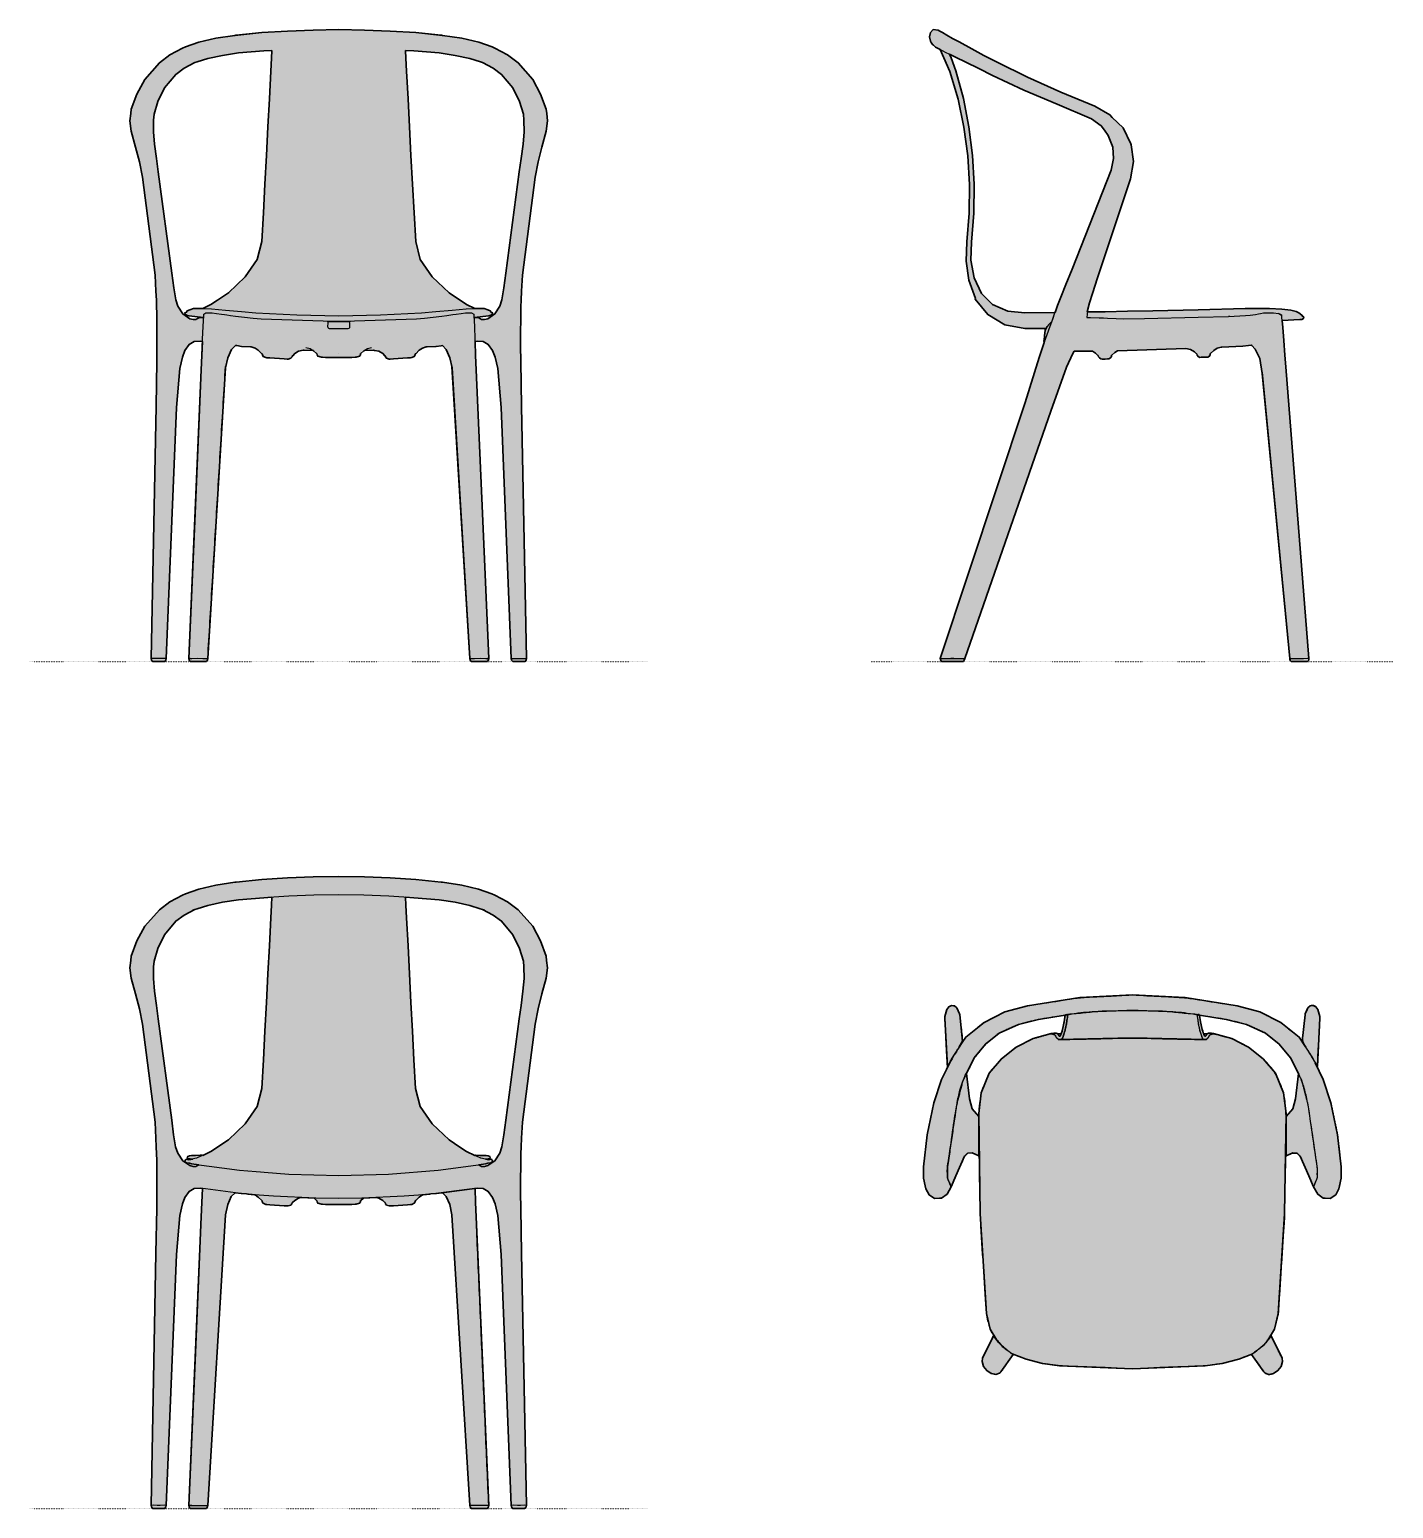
# Model space of a CAD drawing. Header units: millimetres. Extents: x 0 to 1796, y -1115 to 832.
import ezdxf

# ---------------------------------------------------------------- set-up
doc = ezdxf.new("R2010")
doc.units = ezdxf.units.MM
doc.linetypes.add('Dots', pattern=[1, 0, -1])
doc.layers.add('Blocks', color=7, linetype='Continuous')
doc.layers.add('Blocks$Fill', color=7, linetype='Continuous', true_color=0xffffff)
for name, color, linetype, lineweight, true_color in [('Blocks$Inner', 7, 'Continuous', 25, 0x007f00), ('Blocks$Outline', 7, 'Continuous', 35, 0xff3f3f), ('Groud', 7, 'Dots', 25, 0x243775)]:
    doc.layers.add(name, color=color, linetype=linetype, lineweight=lineweight, true_color=true_color)

# ---------------------------------------------------------------- blocks, each defined once
blk = doc.blocks.new('Belleville Armchair Top')
at = {"layer": 'Blocks$Fill'}
blk.add_hatch(color=256, dxfattribs=at).paths.add_polyline_path([(-200.1, -224.8), (-204.4, -219.4), (-218.9, -248.9), (-219.5, -253.1), (-217.6, -259.5), (-213.4, -265), (-207.7, -268.9), (-201.4, -270.3), (-196.5, -268.5), (-194.9, -266.5), (-178.6, -243.9), (-180.1, -242.9), (-161.8, -250.2), (-140, -255.8), (-117.7, -258.8), (-21.8, -262.7), (74.2, -258.8), (96.5, -255.8), (118.3, -250.2), (136.6, -242.9), (135.1, -243.9), (151.3, -266.5), (153, -268.5), (157.9, -270.3), (164.2, -268.9), (169.9, -265), (174.1, -259.5), (176, -253.1), (175.4, -248.9), (160.9, -219.4), (156.6, -224.8), (165.3, -210.7), (170.3, -190.1), (178.7, -58.5), (180.5, 73.3), (177.3, 100.8), (166.6, 126.3), (150.6, 145.3), (131.1, 160.8), (109, 172), (85, 178.6), (81.6, 179.1), (79.6, 179.2), (78.5, 179.1), (77.4, 178.8), (76.9, 178.5), (76.3, 177.8), (76.7, 178.4), (72, 178.5), (70.9, 181.6), (70.2, 184), (68.1, 194), (66.8, 202.7), (101.9, 197.3), (128.4, 190.5), (153.5, 179.3), (171.7, 164.6), (186.5, 146.5), (196.8, 126), (192.9, 92.6), (189.3, 79.7), (180.5, 69.6), (180.5, 17.5), (189.3, 21.4), (195, 21.1), (199.2, 17.2), (210.5, -8.6), (216.9, -23.2), (222.2, -32.9), (229.6, -38.1), (238.5, -38.7), (245.9, -33.6), (250.1, -25.7), (253.2, -11.6), (253.1, 3), (248.3, 45.5), (239.5, 87.5), (229.5, 118.1), (218.8, 140.2), (221.8, 135.3), (225.2, 198.8), (225.1, 201), (222.6, 210.4), (219.8, 214), (216.3, 215.7), (212.5, 215.2), (209.4, 212.5), (205.8, 204.6), (205.6, 203.2), (201.7, 168.6), (206.1, 161.3), (197.7, 174), (173.6, 193.4), (146, 207.4), (116.1, 215.3), (47.6, 226), (-21.8, 229.5), (-91.1, 226), (-159.7, 215.3), (-189.5, 207.4), (-217.1, 193.4), (-241.2, 174), (-249.6, 161.3), (-245.2, 168.6), (-249.1, 203.2), (-249.3, 204.6), (-252.9, 212.5), (-256, 215.2), (-259.8, 215.7), (-263.3, 214), (-266.1, 210.4), (-268.6, 201), (-268.7, 198.8), (-265.3, 135.3), (-262.3, 140.2), (-273, 118.1), (-283, 87.5), (-291.8, 45.5), (-296.6, 3), (-296.7, -11.6), (-293.6, -25.7), (-289.4, -33.6), (-282.1, -38.7), (-273.1, -38.1), (-265.7, -32.9), (-260.4, -23.2), (-242.7, 17.2), (-238.5, 21.1), (-232.8, 21.4), (-224, 17.5), (-224, 69.6), (-232.9, 79.7), (-236.4, 92.6), (-240.3, 126), (-230, 146.5), (-215.2, 164.6), (-197, 179.3), (-171.9, 190.5), (-145.4, 197.3), (-110.3, 202.7), (-111.6, 194), (-113.7, 184), (-114.4, 181.6), (-115.5, 178.5), (-120.2, 178.4), (-119.8, 177.8), (-120.4, 178.5), (-120.9, 178.8), (-122, 179.1), (-123.1, 179.2), (-125.2, 179.1), (-128.5, 178.6), (-152.5, 172), (-174.6, 160.8), (-194.1, 145.3), (-210.1, 126.3), (-220.8, 100.8), (-224, 73.3), (-222.2, -58.5), (-213.8, -190.1), (-208.8, -210.7)], flags=0)
at = {"layer": 'Blocks$Inner'}
for points in [[(186.5, 146.5), (201.5, 116.6), (209.8, 84.1), (221.8, 1.8), (221.8, -11.2), (216.9, -23.2), (222.2, -32.9), (229.6, -38.1), (238.5, -38.7), (245.9, -33.6), (250.1, -25.7), (253.2, -11.6), (253.1, 3), (248.3, 45.5), (239.5, 87.5), (229.5, 118.1), (215.5, 147.1), (197.7, 174), (173.6, 193.4), (146, 207.4), (116.1, 215.3), (47.6, 226), (-21.8, 229.5), (-91.1, 226), (-159.7, 215.3), (-189.5, 207.4), (-217.1, 193.4), (-241.2, 174), (-259, 147.1), (-273, 118.1), (-283, 87.5), (-291.8, 45.5), (-296.6, 3), (-296.7, -11.6), (-293.6, -25.7), (-289.4, -33.6), (-282.1, -38.7), (-273.1, -38.1), (-265.7, -32.9), (-260.4, -23.2), (-265.3, -11.2), (-265.3, 1.8), (-253.3, 84.1), (-245, 116.6), (-230, 146.5), (-215.2, 164.6), (-197, 179.3), (-171.9, 190.5), (-145.4, 197.3), (-83.9, 206.7), (-21.8, 209.2), (40.4, 206.7), (101.9, 197.3), (128.4, 190.5), (153.5, 179.3), (171.7, 164.6), (186.5, 146.5)], [(-265.3, 135.3), (-245.2, 168.6), (-249.1, 203.2), (-249.3, 204.6), (-252.9, 212.5), (-256, 215.2), (-259.8, 215.7), (-263.3, 214), (-266.1, 210.4), (-268.6, 201), (-268.7, 198.8), (-265.3, 135.3)], [(221.8, 135.3), (201.7, 168.6), (205.6, 203.2), (205.8, 204.6), (209.4, 212.5), (212.5, 215.2), (216.3, 215.7), (219.8, 214), (222.6, 210.4), (225.1, 201), (225.2, 198.8), (221.8, 135.3)], [(-113.7, 184), (-114.4, 181.6), (-116.5, 175.8), (-116.5, 175.8), (-117.1, 175.2), (-117.9, 175.2), (-118.6, 175.8), (-119.8, 177.8), (-120.4, 178.5), (-120.9, 178.8), (-122, 179.1), (-123.1, 179.2), (-125.2, 179.1), (-128.5, 178.6), (-124.1, 177.2), (-123.5, 176.5), (-121.5, 173), (-118.8, 170.9), (-115.4, 171), (-114, 172.2), (-113.6, 173.2), (-112.3, 176.7), (-110.3, 183.2), (-108.6, 191), (-106.8, 204), (-110.2, 203.6), (-111.6, 194), (-113.7, 184)], [(-21.8, 172.8), (72.8, 170.7), (71.9, 171), (70.5, 172.2), (70.1, 173.2), (68.8, 176.7), (66.7, 183.2), (65.1, 191), (63.3, 204), (20.9, 208.3), (-21.8, 209.2), (-64.4, 208.3), (-106.8, 204), (-108.6, 191), (-110.3, 183.2), (-112.3, 176.7), (-113.6, 173.2), (-114, 172.2), (-115.4, 171), (-116.3, 170.7), (-21.8, 172.8)], [(70.2, 184), (70.9, 181.6), (73, 175.8), (73, 175.8), (73.6, 175.2), (74.4, 175.2), (75, 175.8), (76.3, 177.8), (76.9, 178.5), (77.4, 178.8), (78.5, 179.1), (79.6, 179.2), (81.6, 179.1), (85, 178.6), (80.6, 177.2), (80, 176.5), (78, 173), (75.3, 170.9), (71.9, 171), (70.5, 172.2), (70.1, 173.2), (68.8, 176.7), (66.7, 183.2), (65.1, 191), (63.3, 204), (66.7, 203.6), (68.1, 194), (70.2, 184)], [(-117.7, -258.8), (-21.8, -262.7), (74.2, -258.8), (96.5, -255.8), (118.3, -250.2), (137.9, -242.3), (154.1, -228.7), (165.3, -210.7), (170.3, -190.1), (178.7, -58.5), (180.5, 73.3), (177.3, 100.8), (166.6, 126.3), (150.6, 145.3), (131.1, 160.8), (109, 172), (85, 178.6), (80.6, 177.2), (80, 176.5), (78, 173), (75.7, 171), (72.8, 170.7), (-21.8, 172.8), (-116.3, 170.7), (-119.3, 171), (-121.5, 173), (-123.5, 176.5), (-124.1, 177.2), (-128.5, 178.6), (-152.5, 172), (-174.6, 160.8), (-194.1, 145.3), (-210.1, 126.3), (-220.8, 100.8), (-224, 73.3), (-222.2, -58.5), (-213.8, -190.1), (-208.8, -210.7), (-197.6, -228.7), (-181.4, -242.3), (-161.8, -250.2), (-140, -255.8), (-117.7, -258.8)], [(-116.5, 175.8), (-115.5, 178.5), (-120.2, 178.4), (-119.8, 177.8), (-118.6, 175.8), (-117.9, 175.2), (-117.1, 175.2), (-116.5, 175.8), (-116.5, 175.8)], [(73, 175.8), (72, 178.5), (76.7, 178.4), (76.3, 177.8), (75, 175.8), (74.4, 175.2), (73.6, 175.2), (73, 175.8), (73, 175.8)], [(-260.4, -23.2), (-254, -8.6), (-242.7, 17.2), (-238.5, 21.1), (-232.8, 21.4), (-224, 17.5), (-224, 69.6), (-232.9, 79.7), (-236.4, 92.6), (-240.4, 127.5), (-248.4, 106.3), (-253.3, 84.1), (-265.3, 1.8), (-265.3, -11.2), (-260.4, -23.2)], [(216.9, -23.2), (210.5, -8.6), (199.2, 17.2), (195, 21.1), (189.3, 21.4), (180.5, 17.5), (180.5, 69.6), (189.3, 79.7), (192.9, 92.6), (196.9, 127.5), (204.9, 106.3), (209.8, 84.1), (221.8, 1.8), (221.8, -11.2), (216.9, -23.2)], [(-178.6, -243.9), (-193.2, -233.4), (-204.4, -219.4), (-218.9, -248.9), (-219.5, -253.1), (-217.6, -259.5), (-213.4, -265), (-207.7, -268.9), (-201.4, -270.3), (-196.5, -268.5), (-194.9, -266.5), (-178.6, -243.9)], [(135.1, -243.9), (149.7, -233.4), (160.9, -219.4), (175.4, -248.9), (176, -253.1), (174.1, -259.5), (169.9, -265), (164.2, -268.9), (157.9, -270.3), (153, -268.5), (151.3, -266.5), (135.1, -243.9)]]:
    blk.add_open_spline(points, degree=1, dxfattribs=at)
at = {"layer": 'Blocks$Outline'}
for points in [[(-249.6, 161.3), (-245.2, 168.6), (-249.1, 203.2), (-249.3, 204.6), (-252.9, 212.5), (-256, 215.2), (-259.8, 215.7), (-263.3, 214), (-266.1, 210.4), (-268.6, 201), (-268.7, 198.8), (-265.3, 135.3)], [(206.1, 161.3), (197.7, 174), (173.6, 193.4), (146, 207.4), (116.1, 215.3), (47.6, 226), (-21.8, 229.5), (-91.1, 226), (-159.7, 215.3), (-189.5, 207.4), (-217.1, 193.4), (-241.2, 174), (-249.6, 161.3)], [(221.8, 135.3), (225.2, 198.8), (225.1, 201), (222.6, 210.4), (219.8, 214), (216.3, 215.7), (212.5, 215.2), (209.4, 212.5), (205.8, 204.6), (205.6, 203.2), (201.7, 168.6), (206.1, 161.3)], [(-240.3, 126), (-230, 146.5), (-215.2, 164.6), (-197, 179.3), (-171.9, 190.5), (-145.4, 197.3), (-110.3, 202.7)], [(-110.3, 202.7), (-111.6, 194), (-113.7, 184)], [(70.2, 184), (68.1, 194), (66.8, 202.7)], [(66.8, 202.7), (101.9, 197.3), (128.4, 190.5), (153.5, 179.3), (171.7, 164.6), (186.5, 146.5)], [(-128.5, 178.6), (-152.5, 172), (-174.6, 160.8), (-194.1, 145.3), (-210.1, 126.3), (-220.8, 100.8), (-224, 73.3), (-222.2, -58.5), (-213.8, -190.1), (-208.8, -210.7), (-200.1, -224.8)], [(-119.8, 177.8), (-120.4, 178.5), (-120.9, 178.8), (-122, 179.1), (-123.1, 179.2), (-125.2, 179.1), (-128.5, 178.6)], [(-115.5, 178.5), (-120.2, 178.4), (-119.8, 177.8)], [(-113.7, 184), (-114.4, 181.6), (-115.5, 178.5)], [(72, 178.5), (70.9, 181.6), (70.2, 184)], [(76.3, 177.8), (76.7, 178.4), (72, 178.5)], [(85, 178.6), (81.6, 179.1), (79.6, 179.2), (78.5, 179.1), (77.4, 178.8), (76.9, 178.5), (76.3, 177.8)], [(156.6, -224.8), (165.3, -210.7), (170.3, -190.1), (178.7, -58.5), (180.5, 73.3), (177.3, 100.8), (166.6, 126.3), (150.6, 145.3), (131.1, 160.8), (109, 172), (85, 178.6)], [(-262.3, 140.2), (-273, 118.1), (-283, 87.5), (-291.8, 45.5), (-296.6, 3), (-296.7, -11.6), (-293.6, -25.7), (-289.4, -33.6), (-282.1, -38.7), (-273.1, -38.1), (-265.7, -32.9), (-260.4, -23.2)], [(-265.3, 135.3), (-262.3, 140.2)], [(186.5, 146.5), (196.8, 126)], [(216.9, -23.2), (222.2, -32.9), (229.6, -38.1), (238.5, -38.7), (245.9, -33.6), (250.1, -25.7), (253.2, -11.6), (253.1, 3), (248.3, 45.5), (239.5, 87.5), (229.5, 118.1), (218.8, 140.2)], [(218.8, 140.2), (221.8, 135.3)], [(-260.4, -23.2), (-254, -8.6), (-242.7, 17.2), (-238.5, 21.1), (-232.8, 21.4), (-224, 17.5), (-224, 69.6), (-232.9, 79.7), (-236.4, 92.6), (-240.3, 126)], [(196.8, 126), (192.9, 92.6), (189.3, 79.7), (180.5, 69.6), (180.5, 17.5), (189.3, 21.4), (195, 21.1), (199.2, 17.2), (210.5, -8.6), (216.9, -23.2)], [(-200.1, -224.8), (-204.4, -219.4), (-218.9, -248.9), (-219.5, -253.1), (-217.6, -259.5), (-213.4, -265), (-207.7, -268.9), (-201.4, -270.3), (-196.5, -268.5), (-194.9, -266.5), (-178.6, -243.9)], [(135.1, -243.9), (151.3, -266.5), (153, -268.5), (157.9, -270.3), (164.2, -268.9), (169.9, -265), (174.1, -259.5), (176, -253.1), (175.4, -248.9), (160.9, -219.4), (156.6, -224.8)], [(-178.6, -243.9), (-180.1, -242.9)], [(-180.1, -242.9), (-161.8, -250.2), (-140, -255.8), (-117.7, -258.8)], [(-117.7, -258.8), (-21.8, -262.7), (74.2, -258.8), (96.5, -255.8), (118.3, -250.2), (136.6, -242.9)], [(136.6, -242.9), (135.1, -243.9)]]:
    blk.add_lwpolyline(points, dxfattribs=at)
blk = doc.blocks.new('Belleville Armchair Back')
at = {"layer": 'Blocks$Fill', "extrusion": (0, 0, -1)}
h = blk.add_hatch(color=256, dxfattribs=at)
h.paths.add_polyline_path([(-103.6, 366.2), (-107.5, 364.4), (-124.3, 355.9), (-138, 345.3), (-157.3, 323.6), (-167.7, 304.3), (-175.1, 284.3), (-175.6, 278.7), (-176.9, 268.8), (-175, 255.2), (-169.4, 234.5), (-164.5, 214.9), (-160.3, 194.9), (-143.7, 65.8), (-142.7, 44.7), (-142.1, 33), (-141.7, 24.2), (-141.5, 15.8), (-141.5, 4.1), (-141.4, -5.9), (-141.3, -17.1), (-141.3, -27.2), (-141.5, -48), (-142.5, -106.6), (-148.9, -438.8), (-148.5, -440.9), (-147.1, -442.8), (-144.8, -442.8), (-140.4, -442.8), (-137.8, -442.8), (-133.2, -442.8), (-130.8, -442.8), (-129.4, -440.9), (-129.1, -438.8), (-115.6, -108.5), (-111.3, -57.1), (-107.7, -42), (-104.4, -33.5), (-98.6, -25.5), (-92.1, -21.6), (-84, -21.2), (-81.3, -21.5), (-82.1, -40), (-82.9, -58.8), (-91.1, -248.1), (-99.4, -438.8), (-99, -440.9), (-97.7, -442.8), (-96.3, -442.8), (-93.7, -442.8), (-90.1, -442.8), (-82.6, -442.8), (-77.4, -442.8), (-76.2, -442.8), (-74.8, -440.9), (-74.4, -438.8), (-51, -56.2), (-48.1, -42.9), (-43.2, -32), (-38.4, -27.2), (-37.6, -27.3), (-30.5, -28.1), (-29.9, -28.2), (-23.2, -28.8), (-21.6, -29), (-21.7, -29), (-13, -29.8), (-12.1, -30.1), (-7.9, -32.9), (-3.2, -37.6), (-2.6, -37.7), (-2.5, -39.3), (-1.3, -41.1), (2, -42.7), (3.4, -42.9), (7.5, -43.2), (26.1, -44.4), (30.2, -44.6), (31.7, -44.6), (35.1, -43.5), (36.5, -41.8), (36.8, -40.2), (37.4, -40.2), (40.1, -37.5), (45.3, -34.3), (48.9, -33.6), (65.7, -34.4), (68.8, -37.4), (69.3, -37.5), (69.6, -39), (70.7, -41), (75.1, -42.2), (76.6, -42.4), (80.7, -42.5), (98.1, -42.6), (115.5, -42.5), (119.6, -42.4), (121, -42.2), (125.5, -41), (126.6, -39), (126.8, -37.5), (127.4, -37.4), (130.4, -34.4), (147.2, -33.6), (150.9, -34.3), (156.1, -37.5), (158.8, -40.2), (159.3, -40.2), (159.7, -41.8), (161.1, -43.5), (164.5, -44.6), (166, -44.6), (170.1, -44.4), (188.7, -43.2), (192.8, -42.9), (194.2, -42.7), (197.5, -41.1), (198.7, -39.3), (198.8, -37.7), (199.3, -37.6), (204, -32.9), (208.3, -30.1), (209.1, -29.8), (217.9, -29), (217.7, -29), (219.4, -28.8), (226.1, -28.2), (226.7, -28.1), (233.8, -27.3), (234.6, -27.2), (239.5, -32.1), (244.3, -42.9), (247.2, -56.2), (270.5, -438.8), (271, -440.9), (272.3, -442.8), (273.5, -442.8), (278.8, -442.8), (286.3, -442.8), (289.9, -442.8), (292.5, -442.8), (293.9, -442.8), (295, -441.2), (295.2, -441), (295.2, -440.9), (295.2, -440.9), (295.6, -438.8), (287.2, -248.1), (279.1, -58.8), (278.2, -40), (277.4, -21.5), (280.2, -21.2), (288.2, -21.6), (294.8, -25.5), (300.6, -33.5), (303.9, -42), (307.5, -57.1), (311.8, -108.5), (325.3, -438.8), (325.6, -440.9), (327, -442.8), (329.4, -442.8), (334, -442.8), (336.5, -442.8), (340.9, -442.8), (343.3, -442.8), (344.7, -440.9), (345, -438.8), (338.7, -106.6), (337.7, -48), (337.5, -27.2), (337.4, -17.1), (337.6, -5.9), (337.6, 4.1), (337.7, 15.8), (337.8, 24.2), (338.3, 33), (338.9, 44.7), (339.8, 65.8), (356.5, 194.9), (360.6, 214.9), (365.6, 234.5), (371.2, 255.2), (373.1, 268.8), (371.8, 278.7), (371.2, 284.3), (363.9, 304.3), (353.4, 323.6), (334.2, 345.3), (320.4, 355.9), (303.7, 364.4), (299.8, 366.2), (282.3, 372.4), (259.9, 377.7), (234.7, 381.5), (233.5, 381.6), (233, 381.7), (199.4, 385.1), (165.6, 387.2), (131.9, 388.5), (98.1, 389.1), (64.3, 388.5), (30.5, 387.2), (-3.3, 385.1), (-36.9, 381.7), (-37.3, 381.6), (-38.6, 381.5), (-63.8, 377.7), (-86.1, 372.4)], flags=0)
h.paths.add_polyline_path([(-139.5, 201.7), (-141.9, 219.4), (-144.4, 238.1), (-146, 254.7), (-145.8, 270), (-145, 277.8), (-140.1, 294.3), (-131.3, 312.4), (-116.3, 330.1), (-105.4, 338.3), (-91.3, 345.6), (-88.3, 346.6), (-74.3, 351), (-55.1, 355.2), (-34, 358.3), (-0.6, 361.1), (10.1, 361.7), (9.6, 351.5), (8.8, 334.5), (6.9, 297.9), (4.9, 260.9), (3.1, 223.3), (1, 185.5), (-0.9, 147.6), (-3.1, 110), (-9.2, 86.5), (-25.1, 63.6), (-47.2, 42.6), (-61.5, 32.9), (-70.1, 27.1), (-81.1, 22), (-82.4, 22.1), (-88.3, 22), (-90.8, 21.9), (-93.2, 21.8), (-93.5, 21.9), (-93.8, 21.9), (-94.4, 21.9), (-95.1, 21.8), (-95.8, 21.8), (-96.5, 21.7), (-96.9, 21.6), (-97.3, 21.6), (-97.6, 21.5), (-98, 21.5), (-98.3, 21.4), (-98.7, 21.3), (-99, 21.2), (-99.2, 21.2), (-99.3, 21.1), (-99.5, 21.1), (-99.6, 21), (-99.8, 20.9), (-99.9, 20.9), (-100, 20.8), (-100.2, 20.8), (-100.3, 20.7), (-100.4, 20.6), (-100.5, 20.6), (-100.5, 20.5), (-100.6, 20.5), (-100.6, 20.5), (-100.7, 20.4), (-100.7, 20.4), (-100.8, 20.4), (-100.8, 20.3), (-100.9, 20.3), (-100.9, 20.2), (-101, 20.2), (-101, 20.2), (-101.1, 20.1), (-101.1, 20.1), (-101.1, 20), (-101.2, 20), (-101.2, 19.9), (-101.2, 19.9), (-101.2, 19.9), (-101.3, 19.9), (-101.3, 19.8), (-101.3, 19.8), (-101.3, 19.8), (-101.3, 19.8), (-101.3, 19.7), (-101.3, 19.7), (-101.3, 19.7), (-101.3, 19.7), (-101.4, 19.6), (-101.4, 19.6), (-101.4, 19.6), (-101.4, 19.6), (-101.4, 19.5), (-101.4, 19.5), (-101.4, 19.5), (-101.4, 19.5), (-101.4, 19.4), (-101.4, 19.4), (-101.4, 19.4), (-101.4, 19.4), (-101.4, 19.3), (-101.4, 19.3), (-101.4, 19.3), (-101.4, 19.3), (-101.4, 19.2), (-101.4, 19.2), (-101.4, 19.2), (-101.4, 19.2), (-101.4, 19.1), (-101.4, 19.1), (-101.4, 19.1), (-101.4, 19), (-101.4, 19), (-101.4, 19), (-101.4, 19), (-101.4, 18.9), (-101.4, 18.9), (-101.4, 18.9), (-101.4, 18.8), (-101.4, 18.8), (-101.4, 18.8), (-101.4, 18.8), (-101.4, 18.7), (-101.4, 18.7), (-101.3, 18.6), (-101.3, 18.6), (-101.3, 18.5), (-101.2, 18.4), (-101.2, 18.3), (-101.2, 18.3), (-101.1, 18.2), (-101, 18.1), (-101, 17.9), (-100.8, 17.7), (-98.8, 17.4), (-95.2, 17), (-99.1, 16.1), (-102.9, 16.9), (-103, 16.8), (-103.1, 16.7), (-103.2, 16.7), (-103.3, 16.6), (-103.4, 16.6), (-103.4, 16.5), (-103.5, 16.5), (-103.5, 16.4), (-103.5, 16.4), (-103.6, 16.3), (-103.6, 16.3), (-103.7, 16.2), (-103.7, 16.2), (-103.7, 16.2), (-103.8, 16.1), (-103.8, 16.1), (-103.9, 16), (-103.9, 16), (-103.9, 15.9), (-104, 15.9), (-104, 15.8), (-104, 15.7), (-104.1, 15.7), (-104.1, 15.6), (-104.1, 15.6), (-104.1, 15.5), (-104.2, 15.5), (-104.2, 15.4), (-104.2, 15.4), (-104.2, 15.3), (-104.2, 15.2), (-104.3, 15.2), (-104.3, 15.1), (-104.3, 15.1), (-104.3, 15), (-104.3, 14.9), (-104.3, 14.9), (-104.3, 14.8), (-104.3, 14.7), (-104.3, 14.7), (-104.3, 14.6), (-104.3, 14.6), (-104.3, 14.5), (-104.3, 14.4), (-104.3, 14.4), (-104.3, 14.3), (-104.3, 14.2), (-104.3, 14.2), (-104.3, 14.1), (-104.3, 14.1), (-104.3, 14), (-104.3, 13.9), (-104.2, 13.9), (-104.2, 13.8), (-104.2, 13.8), (-104.2, 13.7), (-104.2, 13.6), (-104.1, 13.6), (-104.1, 13.5), (-104.1, 13.5), (-104.1, 13.4), (-104, 13.4), (-104, 13.4), (-104, 13.4), (-104, 13.3), (-104, 13.3), (-103.9, 13.2), (-103.9, 13.2), (-103.8, 13.1), (-103.8, 13.1), (-103.7, 13), (-103.7, 12.9), (-103.6, 12.9), (-103.6, 12.8), (-103.5, 12.8), (-103.4, 12.7), (-103.4, 12.7), (-103.3, 12.6), (-103.3, 12.6), (-103.2, 12.6), (-103.1, 12.5), (-103.1, 12.5), (-103, 12.4), (-102.9, 12.4), (-102.9, 12.4), (-102.8, 12.3), (-102.7, 12.3), (-102.6, 12.3), (-102.6, 12.2), (-102.5, 12.2), (-102.4, 12.2), (-102.4, 12.1), (-102.3, 12.1), (-102.2, 12.1), (-102.1, 12.1), (-98.3, 11.5), (-95.6, 10.8), (-86.2, 9.5), (-88.6, 8.4), (-89.9, 7.5), (-91.9, 7.3), (-93.8, 7.4), (-98, 8.5), (-107.4, 14.9), (-113.9, 24.7), (-116.6, 33.2), (-119.3, 49.2), (-121.8, 68.5)], flags=0)
h.paths.add_polyline_path([(342.1, 254.7), (340.6, 238.1), (338, 219.4), (335.7, 201.7), (318, 68.5), (315.5, 49.2), (312.8, 33.2), (310.1, 24.7), (303.5, 14.9), (294.1, 8.5), (289.9, 7.4), (288.1, 7.3), (286.1, 7.5), (284.7, 8.4), (282.4, 9.5), (291.8, 10.8), (294.5, 11.5), (298.3, 12.1), (298.4, 12.1), (298.5, 12.1), (298.5, 12.1), (298.6, 12.2), (298.7, 12.2), (298.7, 12.2), (298.8, 12.3), (298.9, 12.3), (299, 12.3), (299, 12.4), (299.1, 12.4), (299.2, 12.4), (299.2, 12.5), (299.3, 12.5), (299.4, 12.6), (299.4, 12.6), (299.5, 12.6), (299.6, 12.7), (299.6, 12.7), (299.7, 12.8), (299.7, 12.8), (299.8, 12.9), (299.8, 12.9), (299.9, 13), (299.9, 13.1), (300, 13.1), (300, 13.2), (300.1, 13.2), (300.1, 13.3), (300.1, 13.3), (300.2, 13.4), (300.2, 13.4), (300.2, 13.4), (300.2, 13.4), (300.2, 13.5), (300.3, 13.5), (300.3, 13.6), (300.3, 13.6), (300.3, 13.7), (300.4, 13.8), (300.4, 13.8), (300.4, 13.9), (300.4, 13.9), (300.4, 14), (300.4, 14.1), (300.5, 14.1), (300.5, 14.2), (300.5, 14.2), (300.5, 14.3), (300.5, 14.4), (300.5, 14.4), (300.5, 14.5), (300.5, 14.6), (300.5, 14.6), (300.5, 14.7), (300.5, 14.7), (300.5, 14.8), (300.5, 14.9), (300.5, 14.9), (300.5, 15), (300.4, 15.1), (300.4, 15.1), (300.4, 15.2), (300.4, 15.2), (300.4, 15.3), (300.4, 15.4), (300.3, 15.4), (300.3, 15.5), (300.3, 15.5), (300.3, 15.6), (300.2, 15.6), (300.2, 15.7), (300.2, 15.7), (300.2, 15.8), (300.1, 15.9), (300.1, 15.9), (300.1, 16), (300, 16), (300, 16.1), (299.9, 16.1), (299.9, 16.2), (299.9, 16.2), (299.8, 16.2), (299.8, 16.3), (299.7, 16.3), (299.7, 16.4), (299.7, 16.4), (299.6, 16.5), (299.6, 16.5), (299.5, 16.6), (299.5, 16.6), (299.4, 16.7), (299.3, 16.7), (299.2, 16.8), (299.1, 16.9), (295.3, 16.1), (290.3, 17.2), (297.1, 17.7), (297.2, 17.9), (297.3, 18.1), (297.4, 18.2), (297.4, 18.3), (297.4, 18.4), (297.4, 18.4), (297.5, 18.5), (297.5, 18.6), (297.5, 18.6), (297.5, 18.7), (297.5, 18.8), (297.6, 18.8), (297.6, 18.9), (297.6, 18.9), (297.6, 18.9), (297.6, 18.9), (297.6, 19), (297.6, 19), (297.6, 19), (297.6, 19.1), (297.6, 19.1), (297.6, 19.1), (297.6, 19.1), (297.6, 19.2), (297.6, 19.2), (297.6, 19.2), (297.6, 19.3), (297.6, 19.3), (297.6, 19.3), (297.6, 19.3), (297.6, 19.4), (297.6, 19.4), (297.5, 19.4), (297.5, 19.4), (297.5, 19.5), (297.5, 19.5), (297.5, 19.5), (297.5, 19.6), (297.5, 19.6), (297.5, 19.6), (297.5, 19.6), (297.5, 19.7), (297.5, 19.7), (297.4, 19.7), (297.4, 19.7), (297.4, 19.8), (297.4, 19.8), (297.4, 19.8), (297.4, 19.8), (297.3, 19.9), (297.3, 19.9), (297.3, 20), (297.2, 20), (297.2, 20.1), (297.2, 20.1), (297.1, 20.2), (297.1, 20.2), (297, 20.3), (297, 20.3), (297, 20.3), (296.9, 20.4), (296.9, 20.4), (296.8, 20.5), (296.8, 20.5), (296.7, 20.5), (296.7, 20.6), (296.6, 20.6), (296.5, 20.6), (296.5, 20.7), (296.4, 20.7), (296.2, 20.8), (296.1, 20.9), (296, 20.9), (295.8, 21), (295.7, 21.1), (295.5, 21.1), (295.4, 21.2), (295.2, 21.2), (295.1, 21.3), (294.7, 21.4), (294.4, 21.4), (294.1, 21.5), (293.7, 21.6), (293.4, 21.7), (293, 21.7), (292.7, 21.7), (292.3, 21.8), (291.9, 21.8), (291.6, 21.8), (290.9, 21.9), (290.6, 21.9), (290.2, 21.9), (289.9, 21.9), (289.6, 21.9), (289.3, 21.8), (286.8, 22), (280.6, 22.1), (278.5, 22.1), (277.2, 22), (266.3, 27.1), (243.4, 42.6), (221.2, 63.6), (205.4, 86.5), (199.3, 110), (197.1, 147.6), (195.2, 185.5), (193.1, 223.3), (191.3, 260.9), (189.2, 297.9), (187.4, 334.5), (186.6, 351.5), (186, 361.7), (196.8, 361.1), (230.1, 358.3), (251.3, 355.2), (270.5, 351), (284.5, 346.6), (287.4, 345.6), (301.5, 338.3), (312.5, 330.1), (327.4, 312.4), (336.3, 294.3), (341.2, 277.8), (342, 270)], flags=0)
at = {"layer": 'Blocks$Inner'}
for p, q in [((-310.1, 24.7), (-310.1, 24.7)), ((-295.3, 16.1), (-295.3, 16.1))]:
    blk.add_line(p, q, dxfattribs=at)
for points in [[(-345, -438.8), (-344.7, -440.9), (-343.3, -442.8), (-340.9, -442.8), (-336.5, -442.8), (-334, -442.8), (-329.4, -442.8), (-327, -442.8), (-325.6, -440.9), (-325.3, -438.8), (-327.9, -438.7), (-333.3, -438.8), (-337.2, -438.8), (-342.5, -438.7), (-345, -438.8), (-338.7, -106.6), (-337.7, -48), (-337.5, -27.2), (-337.4, -17.1), (-337.6, -5.9), (-337.6, 4.1), (-337.7, 15.8), (-337.8, 24.2), (-338.3, 33), (-338.9, 44.7), (-339.8, 65.8), (-356.5, 194.9), (-360.6, 214.9), (-365.6, 234.5), (-371.2, 255.2), (-373.1, 268.8), (-371.8, 278.7), (-371.2, 284.3), (-363.9, 304.3), (-353.4, 323.6), (-334.2, 345.3), (-320.4, 355.9), (-303.7, 364.4), (-299.8, 366.2), (-282.3, 372.4), (-259.9, 377.7), (-234.7, 381.5), (-199.4, 385.1), (-233, 381.7), (-233.5, 381.6)], [(3.3, 385.1), (-30.5, 387.2), (-64.3, 388.5), (-98.1, 389.1), (-131.9, 388.5), (-165.6, 387.2), (-199.4, 385.1)], [(37.3, 381.6), (36.9, 381.7), (3.3, 385.1), (38.6, 381.5), (63.8, 377.7), (86.1, 372.4), (103.6, 366.2), (107.5, 364.4), (124.3, 355.9), (138, 345.3), (157.3, 323.6), (167.7, 304.3), (175.1, 284.3), (175.6, 278.7), (176.9, 268.8), (175, 255.2), (169.4, 234.5), (164.5, 214.9), (160.3, 194.9), (143.7, 65.8), (142.7, 44.7), (142.1, 33), (141.7, 24.2), (141.5, 15.8), (141.5, 4.1), (141.4, -5.9), (141.3, -17.1), (141.3, -27.2), (141.5, -48), (142.5, -106.6), (148.9, -438.8)], [(-186, 361.7), (-186.6, 351.5), (-187.4, 334.5), (-189.2, 297.9), (-191.3, 260.9), (-193.1, 223.3), (-195.2, 185.5), (-197.1, 147.6), (-199.3, 110), (-205.4, 86.5), (-221.2, 63.6), (-243.4, 42.6), (-266.3, 27.1), (-285.2, 18.3), (-295.3, 16.1), (-299.1, 16.9)], [(94.4, 344.7), (74.3, 351), (55.1, 355.2), (34, 358.3), (0.6, 361.1), (-32.3, 363.2), (-65.2, 364.4), (-98.1, 364.8), (-131, 364.4), (-163.9, 363.2), (-196.8, 361.1), (-230.1, 358.3), (-251.3, 355.2), (-270.5, 351), (-290.6, 344.7)], [(102.9, 16.9), (99.1, 16.1), (89.1, 18.3), (70.1, 27.1), (61.5, 32.9), (47.2, 42.6), (25.1, 63.6), (9.2, 86.5), (3.1, 110), (0.9, 147.6), (-1, 185.5), (-3.1, 223.3), (-4.9, 260.9), (-6.9, 297.9), (-8.8, 334.5), (-9.6, 351.5), (-10.1, 361.7)], [(-294.1, 8.4), (-303.5, 14.9), (-310.1, 24.7), (-312.8, 33.2), (-315.5, 49.2), (-318, 68.5), (-335.7, 201.7), (-338, 219.4), (-340.6, 238.1), (-342.1, 254.7), (-342, 270), (-341.2, 277.8), (-336.3, 294.3), (-327.4, 312.4), (-312.5, 330.1), (-301.5, 338.3), (-287.4, 345.6), (-284.5, 346.6)], [(88.3, 346.6), (91.3, 345.6), (105.4, 338.3), (116.3, 330.1), (131.3, 312.4), (140.1, 294.3), (145, 277.8), (145.8, 270), (146, 254.7), (144.4, 238.1), (141.9, 219.4), (139.5, 201.7), (121.8, 68.5), (119.3, 49.2), (116.6, 33.2), (113.9, 24.7), (107.4, 14.9), (97.9, 8.4)], [(-341.9, 275.4), (-341.9, 275.4), (-341.9, 275.4)], [(-335.7, 201.7), (-318.4, 71), (-318, 68.5)], [(121.8, 68.5), (122.3, 71), (139.5, 201.7)], [(-277.2, 22), (-278.5, 22.1), (-280.6, 22.1), (-286.8, 22), (-289.3, 21.8)], [(81.1, 22), (82.4, 22.1), (88.3, 22), (90.8, 21.9), (93.2, 21.8)], [(-298.3, 12.1), (-294.5, 11.5), (-291.8, 10.8), (-228.8, 2.6), (-206.7, 0.8), (-201.1, 0.2), (-196.3, 0), (-163.6, -2.6), (-98.1, -4.5), (-32.6, -2.6), (32.6, 2.6), (95.6, 10.8), (98.3, 11.5), (102.1, 12.1)], [(-297.1, 17.7), (-290.3, 17.2)], [(-282.4, 9.5), (-284.7, 8.4), (-286.1, 7.5), (-288.1, 7.3), (-289.9, 7.4), (-294.1, 8.5)], [(89.9, 7.5), (88.6, 8.4), (86.2, 9.5)], [(98, 8.5), (93.8, 7.4), (91.9, 7.3), (89.4, 7.6)], [(100.8, 17.7), (98.8, 17.4), (95.2, 17)], [(30.5, -28.1), (37.6, -27.3), (84, -21.2), (29.9, -28.2), (6.7, -30.4), (-12.1, -31.9), (-67.9, -34.5), (-98.1, -34.9), (-128.3, -34.5), (-184.1, -31.9), (-202.9, -30.4), (-226.1, -28.2), (-226.7, -28.1), (-233.8, -27.3), (-280.2, -21.2), (-288.2, -21.6), (-294.8, -25.5), (-300.6, -33.5), (-303.9, -42), (-307.5, -57.1), (-311.8, -108.5), (-325.3, -438.8)], [(-277.4, -21.5), (-278.2, -40), (-279.1, -58.8), (-287.2, -248.1)], [(-234.6, -27.2), (-239.5, -32.1), (-244.3, -42.9), (-247.2, -56.2), (-270.5, -438.8)], [(-219.4, -28.8), (-217.7, -29), (-217.9, -29)], [(-147.2, -33.6), (-150.9, -34.3), (-156.1, -37.5), (-158.8, -40.2), (-159.3, -40.2), (-159.7, -41.8), (-161.1, -43.5), (-164.5, -44.6), (-166, -44.6), (-170.1, -44.4), (-188.7, -43.2), (-192.8, -42.9), (-194.2, -42.7), (-197.5, -41.1), (-198.7, -39.3), (-198.8, -37.7), (-199.3, -37.6), (-204, -32.9), (-208.3, -30.1), (-209.1, -29.8)], [(-193.5, -38.2), (-193.5, -38.2), (-193.5, -38.2)], [(-65.7, -34.4), (-68.8, -37.4), (-69.3, -37.5), (-69.6, -39), (-70.7, -41), (-75.1, -42.2), (-76.6, -42.4), (-80.7, -42.5), (-98.1, -42.6), (-115.5, -42.5), (-119.6, -42.4), (-121, -42.2), (-125.5, -41), (-126.6, -39), (-126.8, -37.5), (-127.4, -37.4), (-130.4, -34.4)], [(13, -29.8), (12.1, -30.1), (7.9, -32.9), (3.2, -37.6), (2.6, -37.7), (2.5, -39.3), (1.3, -41.1), (-2, -42.7), (-3.4, -42.9), (-7.5, -43.2), (-26.1, -44.4), (-30.2, -44.6), (-31.7, -44.6), (-35.1, -43.5), (-36.5, -41.8), (-36.8, -40.2), (-37.4, -40.2), (-40.1, -37.5), (-45.3, -34.3), (-48.9, -33.6)], [(21.7, -29), (21.6, -29), (23.2, -28.8)], [(48.1, -42.9), (43.3, -32.1), (38.4, -27.2)], [(74.4, -438.8), (74.8, -440.9), (76.2, -442.8), (77.4, -442.8), (82.6, -442.8), (90.1, -442.8), (93.7, -442.8), (96.3, -442.8), (97.7, -442.8), (99, -440.9), (99.4, -438.8), (97.6, -438.8), (94.1, -438.8), (89.7, -438.8), (81.5, -438.8), (80.9, -438.8), (75.8, -438.8), (74.4, -438.8), (51, -56.2), (48.1, -42.9), (43.2, -32)], [(91.1, -248.1), (82.9, -58.8), (82.1, -40), (81.3, -21.5)], [(129.1, -438.8), (115.6, -108.5), (111.3, -57.1), (107.7, -42), (104.4, -33.5), (98.6, -25.5), (92.1, -21.6), (84, -21.2)], [(-295.6, -438.8), (-293.7, -438.8), (-290.3, -438.8), (-285.9, -438.8), (-277.7, -438.8), (-271.9, -438.8), (-270.5, -438.8), (-271, -440.9), (-272.3, -442.8), (-273.5, -442.8), (-278.8, -442.8), (-286.3, -442.8), (-289.9, -442.8), (-292.5, -442.8), (-293.9, -442.8), (-295.2, -440.9), (-295.6, -438.8), (-279, -60)], [(-295.2, -440.9), (-295.2, -441), (-295, -441.2)], [(129.1, -438.8), (129.1, -438.8), (129.1, -438.8)]]:
    blk.add_lwpolyline(points, dxfattribs=at)
blk.add_lwpolyline([(148.9, -438.8), (146.3, -438.7), (141, -438.8), (137.1, -438.8), (131.7, -438.7), (129.1, -438.8), (129.4, -440.9), (130.8, -442.8), (133.2, -442.8), (137.8, -442.8), (140.4, -442.8), (144.8, -442.8), (147.1, -442.8), (148.5, -440.9)], close=True, dxfattribs=at)
for points, knots in [([(-289.3, 21.8), (-292.3, 22.1), (-298.9, 21.3), (-297.3, 18), (-297.1, 17.7)], [15, 15, 15, 15, 23.752087, 24.920453, 24.920453, 24.920453, 24.920453]), ([(93.2, 21.8), (96.1, 22), (103, 21.2), (101, 18), (100.8, 17.7)], [3, 3, 3, 3, 11.752114, 12.991388, 12.991388, 12.991388, 12.991388]), ([(-299.1, 16.9), (-299.6, 16.5), (-300.6, 15.5), (-300.5, 13.1), (-299.1, 12.3), (-298.3, 12.1)], [37, 37, 37, 37, 38.940566, 40.870111, 43.258163, 43.258163, 43.258163, 43.258163]), ([(102.1, 12.1), (102.9, 12.3), (104.3, 13.1), (104.4, 15.5), (103.5, 16.5), (102.9, 16.9)], [53.390997, 53.390997, 53.390997, 53.390997, 55.779037, 57.708582, 59.649148, 59.649148, 59.649148, 59.649148])]:
    blk.add_open_spline(points, degree=3, knots=knots, dxfattribs=at)
for points in [[(-291.4, 17), (-291.4, 17)], [(10.6, 0.8), (10.6, 0.8)], [(101.4, 18.8), (101.4, 18.8)], [(-236.5, -26.9), (-236.7, -27)], [(40.5, -27), (40.3, -26.9)], [(99.4, -438.8), (82.8, -60)], [(-333.3, -438.8), (-333.3, -438.8)], [(-291.6, -438.8), (-295.5, -438.8)], [(-277, -438.8), (-277, -438.8)], [(99.3, -438.8), (95.4, -438.8)], [(97.6, -438.8), (97.6, -438.8)], [(98.8, -441.2), (99, -441)]]:
    blk.add_open_spline(points, degree=1, dxfattribs=at)
at = {"layer": 'Blocks$Outline'}
for points in [[(-299.8, 366.2), (-282.3, 372.4)], [(-282.3, 372.4), (-259.9, 377.7)], [(-259.9, 377.7), (-234.7, 381.5)], [(-234.7, 381.5), (-233.5, 381.6)], [(-233.5, 381.6), (-233, 381.7)], [(-233, 381.7), (-199.4, 385.1)], [(-199.4, 385.1), (-165.6, 387.2)], [(-165.6, 387.2), (-131.9, 388.5)], [(-131.9, 388.5), (-98.1, 389.1)], [(-98.1, 389.1), (-64.3, 388.5)], [(-64.3, 388.5), (-30.5, 387.2)], [(-30.5, 387.2), (3.3, 385.1)], [(3.3, 385.1), (36.9, 381.7)], [(36.9, 381.7), (37.3, 381.6)], [(37.3, 381.6), (38.6, 381.5)], [(38.6, 381.5), (63.8, 377.7)], [(63.8, 377.7), (86.1, 372.4)], [(86.1, 372.4), (103.6, 366.2)], [(-334.2, 345.3), (-320.4, 355.9)], [(-320.4, 355.9), (-303.7, 364.4)], [(-303.7, 364.4), (-299.8, 366.2)], [(-270.5, 351), (-284.5, 346.6)], [(-251.3, 355.2), (-270.5, 351)], [(-230.1, 358.3), (-251.3, 355.2)], [(-196.8, 361.1), (-230.1, 358.3)], [(-186, 361.7), (-196.8, 361.1)], [(-187.4, 334.5), (-186.6, 351.5)], [(-186.6, 351.5), (-186, 361.7)], [(0.6, 361.1), (-10.1, 361.7)], [(-10.1, 361.7), (-9.6, 351.5)], [(-9.6, 351.5), (-8.8, 334.5)], [(34, 358.3), (0.6, 361.1)], [(55.1, 355.2), (34, 358.3)], [(74.3, 351), (55.1, 355.2)], [(88.3, 346.6), (74.3, 351)], [(103.6, 366.2), (107.5, 364.4)], [(107.5, 364.4), (124.3, 355.9)], [(124.3, 355.9), (138, 345.3)], [(-353.4, 323.6), (-334.2, 345.3)], [(-301.5, 338.3), (-312.5, 330.1)], [(-287.4, 345.6), (-301.5, 338.3)], [(-284.5, 346.6), (-287.4, 345.6)], [(-189.2, 297.9), (-187.4, 334.5)], [(-8.8, 334.5), (-6.9, 297.9)], [(91.3, 345.6), (88.3, 346.6)], [(105.4, 338.3), (91.3, 345.6)], [(116.3, 330.1), (105.4, 338.3)], [(138, 345.3), (157.3, 323.6)], [(-363.9, 304.3), (-353.4, 323.6)], [(-327.4, 312.4), (-336.3, 294.3)], [(-312.5, 330.1), (-327.4, 312.4)], [(131.3, 312.4), (116.3, 330.1)], [(140.1, 294.3), (131.3, 312.4)], [(157.3, 323.6), (167.7, 304.3)], [(-371.2, 284.3), (-363.9, 304.3)], [(-336.3, 294.3), (-341.2, 277.8)], [(-191.3, 260.9), (-189.2, 297.9)], [(-6.9, 297.9), (-4.9, 260.9)], [(145, 277.8), (140.1, 294.3)], [(167.7, 304.3), (175.1, 284.3)], [(-373.1, 268.8), (-371.8, 278.7)], [(-371.8, 278.7), (-371.2, 284.3)], [(-341.2, 277.8), (-342, 270)], [(145.8, 270), (145, 277.8)], [(175.1, 284.3), (175.6, 278.7)], [(175.6, 278.7), (176.9, 268.8)], [(-371.2, 255.2), (-373.1, 268.8)], [(-365.6, 234.5), (-371.2, 255.2)], [(-342, 270), (-342.1, 254.7)], [(-342.1, 254.7), (-340.6, 238.1)], [(-193.1, 223.3), (-191.3, 260.9)], [(-4.9, 260.9), (-3.1, 223.3)], [(144.4, 238.1), (146, 254.7)], [(146, 254.7), (145.8, 270)], [(175, 255.2), (169.4, 234.5)], [(176.9, 268.8), (175, 255.2)], [(-360.6, 214.9), (-365.6, 234.5)], [(-340.6, 238.1), (-338, 219.4)], [(141.9, 219.4), (144.4, 238.1)], [(169.4, 234.5), (164.5, 214.9)], [(-356.5, 194.9), (-360.6, 214.9)], [(-338, 219.4), (-335.7, 201.7)], [(-195.2, 185.5), (-193.1, 223.3)], [(-3.1, 223.3), (-1, 185.5)], [(139.5, 201.7), (141.9, 219.4)], [(164.5, 214.9), (160.3, 194.9)], [(-339.8, 65.8), (-356.5, 194.9)], [(-335.7, 201.7), (-318, 68.5)], [(121.8, 68.5), (139.5, 201.7)], [(160.3, 194.9), (143.7, 65.8)], [(-197.1, 147.6), (-195.2, 185.5)], [(-1, 185.5), (0.9, 147.6)], [(-199.3, 110), (-197.1, 147.6)], [(0.9, 147.6), (3.1, 110)], [(-205.4, 86.5), (-199.3, 110)], [(3.1, 110), (9.2, 86.5)], [(-221.2, 63.6), (-205.4, 86.5)], [(9.2, 86.5), (25.1, 63.6)], [(-338.9, 44.7), (-339.8, 65.8)], [(-318, 68.5), (-315.5, 49.2)], [(-243.4, 42.6), (-221.2, 63.6)], [(25.1, 63.6), (47.2, 42.6)], [(119.3, 49.2), (121.8, 68.5)], [(143.7, 65.8), (142.7, 44.7)], [(-338.3, 33), (-338.9, 44.7)], [(-315.5, 49.2), (-312.8, 33.2)], [(-266.3, 27.1), (-243.4, 42.6)], [(47.2, 42.6), (61.5, 32.9)], [(116.6, 33.2), (119.3, 49.2)], [(142.7, 44.7), (142.1, 33)], [(-337.8, 24.2), (-338.3, 33)], [(-337.7, 15.8), (-337.8, 24.2)], [(-312.8, 33.2), (-310.1, 24.7)], [(-310.1, 24.7), (-303.5, 14.9)], [(-289.3, 21.8), (-286.8, 22)], [(-286.8, 22), (-280.6, 22.1)], [(-280.6, 22.1), (-278.5, 22.1)], [(-278.5, 22.1), (-277.2, 22)], [(-277.2, 22), (-266.3, 27.1)], [(61.5, 32.9), (70.1, 27.1)], [(70.1, 27.1), (81.1, 22)], [(81.1, 22), (82.4, 22.1)], [(82.4, 22.1), (88.3, 22)], [(88.3, 22), (90.8, 21.9)], [(90.8, 21.9), (93.2, 21.8)], [(107.4, 14.9), (113.9, 24.7)], [(113.9, 24.7), (116.6, 33.2)], [(141.7, 24.2), (141.5, 15.8)], [(142.1, 33), (141.7, 24.2)], [(-337.6, 4.1), (-337.7, 15.8)], [(-337.6, -5.9), (-337.6, 4.1)], [(-303.5, 14.9), (-294.1, 8.5)], [(-299.1, 16.9), (-295.3, 16.1)], [(-294.5, 11.5), (-298.3, 12.1)], [(-290.3, 17.2), (-297.1, 17.7)], [(-295.3, 16.1), (-290.3, 17.2)], [(-291.8, 10.8), (-294.5, 11.5)], [(-294.1, 8.5), (-289.9, 7.4)], [(-282.4, 9.5), (-291.8, 10.8)], [(-289.9, 7.4), (-288.1, 7.3)], [(-288.1, 7.3), (-286.1, 7.5)], [(-286.1, 7.5), (-284.7, 8.4)], [(-284.7, 8.4), (-282.4, 9.5)], [(95.6, 10.8), (86.2, 9.5)], [(86.2, 9.5), (88.6, 8.4)], [(88.6, 8.4), (89.9, 7.5)], [(89.9, 7.5), (91.9, 7.3)], [(91.9, 7.3), (93.8, 7.4)], [(93.8, 7.4), (98, 8.5)], [(98.8, 17.4), (95.2, 17)], [(95.2, 17), (99.1, 16.1)], [(98.3, 11.5), (95.6, 10.8)], [(98, 8.5), (107.4, 14.9)], [(102.1, 12.1), (98.3, 11.5)], [(100.8, 17.7), (98.8, 17.4)], [(99.1, 16.1), (102.9, 16.9)], [(141.5, 4.1), (141.4, -5.9)], [(141.5, 15.8), (141.5, 4.1)], [(-337.4, -17.1), (-337.6, -5.9)], [(-337.5, -27.2), (-337.4, -17.1)], [(141.4, -5.9), (141.3, -17.1)], [(141.3, -17.1), (141.3, -27.2)], [(-337.7, -48), (-337.5, -27.2)], [(-300.6, -33.5), (-303.9, -42)], [(-294.8, -25.5), (-300.6, -33.5)], [(-288.2, -21.6), (-294.8, -25.5)], [(-280.2, -21.2), (-288.2, -21.6)], [(-277.4, -21.5), (-280.2, -21.2)], [(-278.2, -40), (-277.4, -21.5)], [(-239.5, -32.1), (-244.3, -42.9)], [(-234.6, -27.2), (-239.5, -32.1)], [(-233.8, -27.3), (-234.6, -27.2)], [(-226.7, -28.1), (-233.8, -27.3)], [(-226.1, -28.2), (-226.7, -28.1)], [(-219.4, -28.8), (-226.1, -28.2)], [(-217.7, -29), (-219.4, -28.8)], [(-209.1, -29.8), (-217.9, -29)], [(-217.9, -29), (-217.7, -29)], [(-208.3, -30.1), (-209.1, -29.8)], [(-204, -32.9), (-208.3, -30.1)], [(-199.3, -37.6), (-204, -32.9)], [(-198.8, -37.7), (-199.3, -37.6)], [(-198.7, -39.3), (-198.8, -37.7)], [(-156.1, -37.5), (-158.8, -40.2)], [(-150.9, -34.3), (-156.1, -37.5)], [(-147.2, -33.6), (-150.9, -34.3)], [(-130.4, -34.4), (-147.2, -33.6)], [(-127.4, -37.4), (-130.4, -34.4)], [(-126.8, -37.5), (-127.4, -37.4)], [(-126.6, -39), (-126.8, -37.5)], [(-69.3, -37.5), (-69.6, -39)], [(-68.8, -37.4), (-69.3, -37.5)], [(-65.7, -34.4), (-68.8, -37.4)], [(-48.9, -33.6), (-65.7, -34.4)], [(-45.3, -34.3), (-48.9, -33.6)], [(-40.1, -37.5), (-45.3, -34.3)], [(-37.4, -40.2), (-40.1, -37.5)], [(2.6, -37.7), (2.5, -39.3)], [(3.2, -37.6), (2.6, -37.7)], [(7.9, -32.9), (3.2, -37.6)], [(12.1, -30.1), (7.9, -32.9)], [(13, -29.8), (12.1, -30.1)], [(21.7, -29), (13, -29.8)], [(23.2, -28.8), (21.6, -29)], [(21.6, -29), (21.7, -29)], [(29.9, -28.2), (23.2, -28.8)], [(30.5, -28.1), (29.9, -28.2)], [(37.6, -27.3), (30.5, -28.1)], [(38.4, -27.2), (37.6, -27.3)], [(43.2, -32), (38.4, -27.2)], [(48.1, -42.9), (43.2, -32)], [(84, -21.2), (81.3, -21.5)], [(81.3, -21.5), (82.1, -40)], [(92.1, -21.6), (84, -21.2)], [(98.6, -25.5), (92.1, -21.6)], [(104.4, -33.5), (98.6, -25.5)], [(107.7, -42), (104.4, -33.5)], [(141.3, -27.2), (141.5, -48)], [(-338.7, -106.6), (-337.7, -48)], [(-307.5, -57.1), (-311.8, -108.5)], [(-303.9, -42), (-307.5, -57.1)], [(-279.1, -58.8), (-278.2, -40)], [(-247.2, -56.2), (-270.5, -438.8)], [(-244.3, -42.9), (-247.2, -56.2)], [(-197.5, -41.1), (-198.7, -39.3)], [(-194.2, -42.7), (-197.5, -41.1)], [(-192.8, -42.9), (-194.2, -42.7)], [(-188.7, -43.2), (-192.8, -42.9)], [(-170.1, -44.4), (-188.7, -43.2)], [(-166, -44.6), (-170.1, -44.4)], [(-164.5, -44.6), (-166, -44.6)], [(-161.1, -43.5), (-164.5, -44.6)], [(-159.7, -41.8), (-161.1, -43.5)], [(-159.3, -40.2), (-159.7, -41.8)], [(-158.8, -40.2), (-159.3, -40.2)], [(-125.5, -41), (-126.6, -39)], [(-121, -42.2), (-125.5, -41)], [(-119.6, -42.4), (-121, -42.2)], [(-115.5, -42.5), (-119.6, -42.4)], [(-98.1, -42.6), (-115.5, -42.5)], [(-80.7, -42.5), (-98.1, -42.6)], [(-76.6, -42.4), (-80.7, -42.5)], [(-75.1, -42.2), (-76.6, -42.4)], [(-70.7, -41), (-75.1, -42.2)], [(-69.6, -39), (-70.7, -41)], [(-36.8, -40.2), (-37.4, -40.2)], [(-36.5, -41.8), (-36.8, -40.2)], [(-35.1, -43.5), (-36.5, -41.8)], [(-31.7, -44.6), (-35.1, -43.5)], [(-30.2, -44.6), (-31.7, -44.6)], [(-26.1, -44.4), (-30.2, -44.6)], [(-7.5, -43.2), (-26.1, -44.4)], [(-3.4, -42.9), (-7.5, -43.2)], [(-2, -42.7), (-3.4, -42.9)], [(1.3, -41.1), (-2, -42.7)], [(2.5, -39.3), (1.3, -41.1)], [(51, -56.2), (48.1, -42.9)], [(74.4, -438.8), (51, -56.2)], [(82.1, -40), (82.9, -58.8)], [(111.3, -57.1), (107.7, -42)], [(115.6, -108.5), (111.3, -57.1)], [(141.5, -48), (142.5, -106.6)], [(-287.2, -248.1), (-279.1, -58.8)], [(82.9, -58.8), (91.1, -248.1)], [(-345, -438.8), (-338.7, -106.6)], [(-311.8, -108.5), (-325.3, -438.8)], [(129.1, -438.8), (115.6, -108.5)], [(142.5, -106.6), (148.9, -438.8)], [(-295.6, -438.8), (-287.2, -248.1)], [(91.1, -248.1), (99.4, -438.8)], [(-344.7, -440.9), (-345, -438.8)], [(-343.3, -442.8), (-344.7, -440.9)], [(-340.9, -442.8), (-343.3, -442.8)], [(-336.5, -442.8), (-340.9, -442.8)], [(-334, -442.8), (-336.5, -442.8)], [(-329.4, -442.8), (-334, -442.8)], [(-327, -442.8), (-329.4, -442.8)], [(-325.6, -440.9), (-327, -442.8)], [(-325.3, -438.8), (-325.6, -440.9)], [(-295.2, -440.9), (-295.6, -438.8)], [(-295.2, -441), (-295.2, -440.9)], [(-295.2, -440.9), (-295.2, -440.9)], [(-295, -441.2), (-295.2, -441)], [(-293.9, -442.8), (-295, -441.2)], [(-292.5, -442.8), (-293.9, -442.8)], [(-289.9, -442.8), (-292.5, -442.8)], [(-286.3, -442.8), (-289.9, -442.8)], [(-278.8, -442.8), (-286.3, -442.8)], [(-273.5, -442.8), (-278.8, -442.8)], [(-272.3, -442.8), (-273.5, -442.8)], [(-271, -440.9), (-272.3, -442.8)], [(-270.5, -438.8), (-271, -440.9)], [(74.8, -440.9), (74.4, -438.8)], [(76.2, -442.8), (74.8, -440.9)], [(77.4, -442.8), (76.2, -442.8)], [(82.6, -442.8), (77.4, -442.8)], [(90.1, -442.8), (82.6, -442.8)], [(93.7, -442.8), (90.1, -442.8)], [(96.3, -442.8), (93.7, -442.8)], [(97.7, -442.8), (96.3, -442.8)], [(99, -440.9), (97.7, -442.8)], [(99.4, -438.8), (99, -440.9)], [(129.4, -440.9), (129.1, -438.8)], [(130.8, -442.8), (129.4, -440.9)], [(133.2, -442.8), (130.8, -442.8)], [(137.8, -442.8), (133.2, -442.8)], [(140.4, -442.8), (137.8, -442.8)], [(144.8, -442.8), (140.4, -442.8)], [(147.1, -442.8), (144.8, -442.8)], [(148.5, -440.9), (147.1, -442.8)], [(148.9, -438.8), (148.5, -440.9)]]:
    blk.add_lwpolyline(points, dxfattribs=at)
for points, knots in [([(-297.1, 17.7), (-297.3, 18), (-298.9, 21.3), (-292.3, 22.1), (-289.3, 21.8)], [-9.920453, -9.920453, -9.920453, -9.920453, -8.752087, 0, 0, 0, 0]), ([(93.2, 21.8), (96.1, 22), (102.2, 21.3), (101.3, 18.4), (101, 18), (100.8, 17.7)], [0, 0, 0, 0, 8.752114, 8.7522, 9.991388, 9.991388, 9.991388, 9.991388]), ([(-298.3, 12.1), (-299.1, 12.3), (-300.5, 13.1), (-300.6, 15.5), (-299.6, 16.5), (-299.1, 16.9)], [-6.258163, -6.258163, -6.258163, -6.258163, -3.870111, -1.940566, 0, 0, 0, 0]), ([(102.9, 16.9), (103.5, 16.5), (104.4, 15.5), (104.3, 13.1), (102.9, 12.3), (102.1, 12.1)], [0, 0, 0, 0, 1.940566, 3.870111, 6.258151, 6.258151, 6.258151, 6.258151])]:
    blk.add_open_spline(points, degree=3, knots=knots, dxfattribs=at)
blk = doc.blocks.new('Belleville Armchair Side')
at = {"layer": 'Blocks$Fill', "extrusion": (0, 0, -1)}
h = blk.add_hatch(color=256, dxfattribs=at)
h.paths.add_polyline_path([(332.4, 420.2), (330.2, 418.9), (326.5, 417), (320.9, 413.6), (313.4, 409.5), (304.7, 404.7), (288.1, 395.7), (272.2, 387), (254.6, 378.1), (214.5, 358.5), (170.7, 338.8), (126.2, 320), (106.2, 308.6), (103.2, 305.4), (88.7, 291.6), (78.4, 270.5), (78.2, 269.4), (75.1, 247.2), (79, 224.7), (122.5, 94), (129, 73.7), (133, 61.2), (135.7, 51.1), (136, 49.3), (112.6, 49.6), (82.9, 50.1), (49.5, 50.7), (-10.2, 52.1), (-71.9, 53.8), (-87.3, 53.9), (-102.7, 54), (-103.3, 54), (-103.9, 54), (-120.3, 53.1), (-131.9, 51.5), (-139.1, 49.7), (-142.6, 48.2), (-146.5, 45.2), (-147.6, 43.7), (-149, 42.5), (-148.7, 40.7), (-146.6, 39.4), (-143.7, 39.2), (-120.8, 37.9), (-121.5, 28.6), (-122.8, 11.5), (-124.3, -7.5), (-125.5, -22.9), (-155.9, -406.9), (-155.7, -409), (-154.1, -410.9), (-152.8, -410.9), (-147.8, -410.9), (-140.7, -410.9), (-136.4, -410.9), (-133.8, -410.9), (-132.4, -410.9), (-132.3, -410.9), (-130.9, -409), (-130.6, -406.8), (-94.5, -31.7), (-91.3, -12.2), (-85.1, 0.4), (-80.8, 5.1), (-79.9, 5.6), (-76.5, 5), (-68.7, 4.3), (-41.4, 3.1), (-40.4, 3), (-35.1, 1.7), (-30.5, -1.4), (-26.5, -5.3), (-26, -5.3), (-26, -5.3), (-25.9, -6.9), (-24.9, -8.9), (-22.6, -10.2), (-20.9, -10.2), (-13.9, -10.4), (-12.2, -10.6), (-9.9, -9.5), (-8.7, -7.6), (-8.5, -6), (-8, -6), (-5.2, -3.2), (0, 0), (6, 1.2), (96.3, -1.7), (99.8, -4), (103.5, -7.6), (104, -7.7), (104.2, -9.2), (105.4, -11), (107.4, -12.3), (109.2, -12.5), (112.6, -12.7), (116.2, -12.7), (117.9, -12.5), (120, -11.3), (121.3, -9.6), (121.5, -8), (122, -8), (125.1, -4.9), (129.1, -2.4), (130, -2.4), (153.3, -2.5), (154.9, -5.4), (163.3, -23.3), (183.8, -81.4), (297.3, -406.9), (297.8, -409), (299.1, -410.9), (300.3, -410.9), (304.4, -410.9), (314.2, -410.9), (323.8, -410.9), (328, -410.9), (328, -410.9), (329.3, -408.9), (329.7, -406.8), (329.7, -406.8), (217.6, -70.1), (199.3, -10.7), (192.7, 9.1), (193.1, 10.6), (192.6, 12), (192.1, 18.4), (191.5, 24.7), (188.7, 30), (190.2, 27.7), (218.2, 27.5), (244.3, 32.3), (267, 45.8), (283.4, 66), (283.1, 67.1), (292, 91), (295.4, 116.3), (294.6, 141.6), (291.5, 179.5), (291.1, 217.2), (293.4, 255), (298.4, 292.4), (306.1, 329.3), (317.1, 365.8), (324.7, 383.7), (329.5, 394.6), (330.3, 395.1), (332.4, 396.3), (332.8, 396.5), (333.2, 396.7), (333.6, 396.9), (334, 397.1), (334.4, 397.4), (334.8, 397.6), (335.2, 397.9), (335.5, 398.1), (335.9, 398.4), (336.3, 398.6), (336.7, 398.9), (337, 399.2), (337.4, 399.5), (337.7, 399.8), (338, 400.1), (338.4, 400.4), (338.6, 400.7), (338.9, 401), (339.2, 401.3), (339.5, 401.6), (339.7, 401.9), (340, 402.2), (340.2, 402.5), (340.5, 402.8), (340.7, 403.2), (340.9, 403.5), (341.1, 403.8), (341.4, 404.2), (341.6, 404.5), (341.8, 404.8), (342, 405.2), (342.2, 405.6), (343.7, 411.4), (342.5, 417.2), (338.8, 421.1)], flags=0)
h.paths.add_polyline_path([(288.5, 141.3), (289.1, 117.3), (284.9, 94.2), (275.3, 73.6), (275.2, 73.5), (275.2, 73.5), (260.8, 59.1), (240.6, 50.2), (218.3, 48), (178.4, 48.7), (175, 57.7), (170.9, 68.8), (164.3, 85.3), (156, 105.7), (104.4, 235.9), (101.3, 251.1), (102.3, 266.1), (108.3, 281.5), (113.3, 288.8), (117.8, 294.1), (130.2, 303.4), (175.7, 322.8), (219.4, 341.3), (260.6, 360.7), (278.9, 369.7), (295.6, 378.2), (309.3, 384.8), (313.8, 387.1), (317.4, 388.5), (315.2, 384), (308.8, 366.8), (299, 330.1), (291.7, 293), (287.1, 255.3), (285, 217.3), (285.5, 179.3)], flags=0)
at = {"layer": 'Blocks$Inner'}
for p, q in [((-330.2, 418.9), (-330.2, 418.9)), ((-190.7, 26.9), (-190.7, 26.9))]:
    blk.add_line(p, q, dxfattribs=at)
for points in [[(-342.2, 405.6), (-343.7, 411.4), (-342.5, 417.2), (-338.8, 421.1), (-332.4, 420.2), (-330.2, 418.9), (-326.5, 417), (-320.9, 413.6), (-313.4, 409.5), (-304.7, 404.7), (-288.1, 395.7), (-272.2, 387), (-254.6, 378.1), (-214.5, 358.5), (-170.7, 338.8), (-126.2, 320), (-106.2, 308.6), (-103.2, 305.4), (-88.7, 291.6), (-78.4, 270.5), (-78.2, 269.4), (-75.1, 247.2), (-79, 224.7), (-122.5, 94), (-129, 73.7), (-133, 61.2), (-135.7, 51.1), (-136.3, 46.5), (-136.4, 41.8), (-135.1, 41.8), (-131.9, 41.9), (-120.5, 41.7), (-114.8, 41.4), (-109.1, 41.2), (-97.9, 40.7), (-88.7, 40.4), (-60.4, 40.5), (10.2, 42.4), (50.2, 43.4), (65.1, 44.1), (72.2, 44.6), (78.7, 45.1), (85.5, 45.9), (89.4, 46.8), (92, 47.4), (96.1, 47.9), (101.1, 48.2), (109.4, 48.1), (115.7, 47.4), (117.7, 46.5), (120.3, 44.5)], [(-182.3, 37.5), (-181.9, 38.8), (-178.7, 47.9), (-175, 57.7), (-170.9, 68.8), (-164.3, 85.3), (-156, 105.7), (-104.4, 235.9), (-101.3, 251.1), (-102.3, 266.1), (-108.3, 281.5), (-113.3, 288.8), (-117.8, 294.1), (-130.2, 303.4), (-175.7, 322.8), (-219.4, 341.3), (-260.6, 360.7), (-278.9, 369.7), (-295.6, 378.2), (-309.3, 384.8), (-313.8, 387.1), (-321.9, 390.3), (-326.7, 393), (-330.3, 395.1), (-332.4, 396.3)], [(-331.6, 396.6), (-331.6, 396.6), (-331.6, 396.6)], [(-190.2, 27.7), (-218.2, 27.5), (-244.3, 32.3), (-267, 45.8), (-283.4, 66), (-283.1, 67.1), (-292, 91), (-295.4, 116.3), (-294.6, 141.6), (-291.5, 179.5), (-291.1, 217.2), (-293.4, 255), (-298.4, 292.4), (-306.1, 329.3), (-317.1, 365.8), (-324.7, 383.7), (-329.5, 394.6)], [(-275.3, 73.6), (-284.9, 94.2), (-289.1, 117.3), (-288.5, 141.3), (-285.5, 179.3), (-285, 217.3), (-287.1, 255.3), (-291.7, 293), (-299, 330.1), (-308.8, 366.8), (-315.2, 384), (-317.4, 388.5)], [(-178.4, 48.7), (-218.3, 48), (-240.6, 50.2), (-260.8, 59.1), (-275.3, 73.6), (-275.2, 73.5), (-275.2, 73.5)], [(-329.7, -406.9), (-329.7, -406.8), (-329.1, -408.9), (-329.7, -406.9), (-324.6, -406.8), (-314.3, -406.8), (-303.6, -406.8), (-298.8, -406.9), (-297.3, -406.9), (-297.8, -409), (-299.1, -410.9), (-300.3, -410.9), (-304.4, -410.9), (-314.2, -410.9), (-323.8, -410.9), (-328, -410.9), (-329.3, -408.9), (-329.7, -406.8), (-217.6, -70.1), (-199.3, -10.7), (-192.3, 10.1), (-188.9, 19.7), (-185, 30.6), (-181.4, 39.7), (-178.7, 47.9)], [(120.3, 53.1), (131.9, 51.5), (139.1, 49.7), (142.6, 48.2), (146.5, 45.2), (142.6, 48.2), (139.1, 49.7), (131.9, 51.5), (120.3, 53.1), (103.9, 54), (87.9, 53.9), (72.2, 53.8), (10.3, 52), (-49.4, 50.7), (-112.6, 49.6), (-136, 49.3)], [(103.3, 54), (102.7, 54), (87.3, 53.9), (71.9, 53.8), (10.2, 52.1), (-49.5, 50.7), (-82.9, 50.1)], [(155.9, -406.9), (125.5, -22.9), (124.3, -7.5), (122.8, 11.5), (121.5, 28.6), (120.4, 42.5), (120.3, 44.5), (118.5, 45.7), (115.7, 47.4)], [(147.9, 44.1), (146.5, 45.2), (147.6, 43.7), (149, 42.5), (148.7, 40.7), (146.6, 39.4), (143.7, 39.2), (120.8, 37.9)], [(-182.5, 36.9), (-182.7, 36.7), (-186.5, 32.7), (-188.7, 30), (-191.5, 24.7), (-192.1, 18.4), (-192.6, 12)], [(-188.7, 30), (-190.7, 26.9), (-191.7, 25.6), (-191.9, 23.4)], [(-192.7, 9.1), (-193.1, 10.6), (-192.6, 12), (-192.3, 10)], [(26, -5.3), (25.9, -6.9), (24.9, -8.9), (22.6, -10.2), (20.9, -10.2), (13.9, -10.4), (12.2, -10.6), (9.9, -9.5), (8.7, -7.6), (8.5, -6), (8, -6), (5.2, -3.2), (0, 0), (-6, 1.2), (-96.3, -1.7), (-99.8, -4), (-103.5, -7.6), (-104, -7.7), (-104.2, -9.2), (-105.4, -11), (-107.4, -12.3), (-109.2, -12.5), (-112.6, -12.7), (-116.2, -12.7), (-117.9, -12.5), (-120, -11.3), (-121.3, -9.6), (-121.5, -8), (-122, -8), (-121.5, -8)], [(94.5, -31.7), (91.3, -12.2), (85.1, 0.4), (80.8, 5.1), (79.9, 5.6), (76.5, 5), (68.7, 4.3), (41.4, 3.1), (40.4, 3), (35.1, 1.7), (30.5, -1.4), (26.5, -5.3), (26, -5.3), (26, -5.3), (26, -5.5)], [(-298.8, -406.9), (-297.3, -406.9), (-183.8, -81.4), (-163.3, -23.3), (-154.9, -5.4), (-153.3, -2.5), (-130, -2.4), (-129.1, -2.4), (-125.1, -4.9), (-122, -8)], [(154.1, -410.9), (155.7, -409), (155.9, -406.9), (154.4, -406.6), (155.9, -406.9), (155.7, -409), (154.1, -410.9), (152.8, -410.9), (147.8, -410.9), (140.7, -410.9), (136.4, -410.9), (133.8, -410.9), (132.4, -410.9), (130.9, -409), (130.6, -406.8), (94.5, -31.7), (94.4, -30.2), (130.7, -406.8), (131.1, -409), (130.6, -406.8), (130.7, -406.8), (132.6, -406.9), (136, -406.9), (141.1, -406.9), (148.9, -406.8), (154.4, -406.6)], [(132.6, -406.9), (132.6, -406.9), (132.6, -406.9)], [(-329.3, -408.9), (-328, -410.9), (-328, -410.9)], [(130.9, -409), (132.3, -410.9), (132.4, -410.9)]]:
    blk.add_lwpolyline(points, dxfattribs=at)
blk.add_open_spline([(-332.4, 396.3), (-334.6, 397.3), (-338.5, 399.9), (-341.2, 403.7), (-342.2, 405.6)], degree=3, knots=[19.935003, 19.935003, 19.935003, 19.935003, 27.178581, 33.569081, 33.569081, 33.569081, 33.569081], dxfattribs=at)
for points in [[(-259.9, 58.7), (-259.9, 58.7)], [(-240.3, 50.2), (-240.3, 50.2)], [(-240.3, 50.2), (-240.3, 50.2)], [(51.9, 43.5), (50.1, 43.4)], [(8.5, -6), (8.5, -6.1)], [(-311.6, -406.8), (-315.4, -406.9)], [(-314.3, -406.8), (-314.3, -406.8)], [(136, -406.9), (136, -406.9)], [(141.1, -406.9), (141.1, -406.9)]]:
    blk.add_open_spline(points, degree=1, dxfattribs=at)
at = {"layer": 'Blocks$Outline'}
for points in [[(-343.7, 411.4), (-342.5, 417.2)], [(-342.2, 405.6), (-343.7, 411.4)], [(-342.5, 417.2), (-338.8, 421.1)], [(-338.8, 421.1), (-332.4, 420.2)], [(-332.4, 420.2), (-330.2, 418.9)], [(-330.2, 418.9), (-326.5, 417)], [(-326.5, 417), (-320.9, 413.6)], [(-320.9, 413.6), (-313.4, 409.5)], [(-313.4, 409.5), (-304.7, 404.7)], [(-330.3, 395.1), (-332.4, 396.3)], [(-329.5, 394.6), (-330.3, 395.1)], [(-324.7, 383.7), (-329.5, 394.6)], [(-304.7, 404.7), (-288.1, 395.7)], [(-288.1, 395.7), (-272.2, 387)], [(-317.1, 365.8), (-324.7, 383.7)], [(-313.8, 387.1), (-317.4, 388.5)], [(-317.4, 388.5), (-315.2, 384)], [(-315.2, 384), (-308.8, 366.8)], [(-309.3, 384.8), (-313.8, 387.1)], [(-295.6, 378.2), (-309.3, 384.8)], [(-278.9, 369.7), (-295.6, 378.2)], [(-272.2, 387), (-254.6, 378.1)], [(-254.6, 378.1), (-214.5, 358.5)], [(-306.1, 329.3), (-317.1, 365.8)], [(-308.8, 366.8), (-299, 330.1)], [(-260.6, 360.7), (-278.9, 369.7)], [(-219.4, 341.3), (-260.6, 360.7)], [(-214.5, 358.5), (-170.7, 338.8)], [(-175.7, 322.8), (-219.4, 341.3)], [(-170.7, 338.8), (-126.2, 320)], [(-298.4, 292.4), (-306.1, 329.3)], [(-299, 330.1), (-291.7, 293)], [(-130.2, 303.4), (-175.7, 322.8)], [(-126.2, 320), (-106.2, 308.6)], [(-293.4, 255), (-298.4, 292.4)], [(-291.7, 293), (-287.1, 255.3)], [(-117.8, 294.1), (-130.2, 303.4)], [(-113.3, 288.8), (-117.8, 294.1)], [(-106.2, 308.6), (-103.2, 305.4)], [(-103.2, 305.4), (-88.7, 291.6)], [(-108.3, 281.5), (-113.3, 288.8)], [(-102.3, 266.1), (-108.3, 281.5)], [(-88.7, 291.6), (-78.4, 270.5)], [(-291.1, 217.2), (-293.4, 255)], [(-287.1, 255.3), (-285, 217.3)], [(-101.3, 251.1), (-102.3, 266.1)], [(-78.4, 270.5), (-78.2, 269.4)], [(-78.2, 269.4), (-75.1, 247.2)], [(-156, 105.7), (-104.4, 235.9)], [(-104.4, 235.9), (-101.3, 251.1)], [(-75.1, 247.2), (-79, 224.7)], [(-291.5, 179.5), (-291.1, 217.2)], [(-285, 217.3), (-285.5, 179.3)], [(-79, 224.7), (-122.5, 94)], [(-294.6, 141.6), (-291.5, 179.5)], [(-285.5, 179.3), (-288.5, 141.3)], [(-295.4, 116.3), (-294.6, 141.6)], [(-288.5, 141.3), (-289.1, 117.3)], [(-289.1, 117.3), (-284.9, 94.2)], [(-292, 91), (-295.4, 116.3)], [(-164.3, 85.3), (-156, 105.7)], [(-283.1, 67.1), (-292, 91)], [(-284.9, 94.2), (-275.3, 73.6)], [(-170.9, 68.8), (-164.3, 85.3)], [(-122.5, 94), (-129, 73.7)], [(-283.4, 66), (-283.1, 67.1)], [(-267, 45.8), (-283.4, 66)], [(-275.3, 73.6), (-275.2, 73.5)], [(-275.2, 73.5), (-275.2, 73.5)], [(-275.2, 73.5), (-260.8, 59.1)], [(-260.8, 59.1), (-240.6, 50.2)], [(-175, 57.7), (-170.9, 68.8)], [(-133, 61.2), (-135.7, 51.1)], [(-129, 73.7), (-133, 61.2)], [(-244.3, 32.3), (-267, 45.8)], [(-240.6, 50.2), (-218.3, 48)], [(-218.3, 48), (-178.4, 48.7)], [(-178.4, 48.7), (-175, 57.7)], [(-135.7, 51.1), (-136, 49.3)], [(-136, 49.3), (-112.6, 49.6)], [(-112.6, 49.6), (-82.9, 50.1)], [(-82.9, 50.1), (-49.5, 50.7)], [(-49.5, 50.7), (10.2, 52.1)], [(10.2, 52.1), (71.9, 53.8)], [(71.9, 53.8), (87.3, 53.9)], [(87.3, 53.9), (102.7, 54)], [(102.7, 54), (103.3, 54)], [(103.3, 54), (103.9, 54)], [(103.9, 54), (120.3, 53.1)], [(120.3, 53.1), (131.9, 51.5)], [(143.7, 39.2), (120.8, 37.9)], [(131.9, 51.5), (139.1, 49.7)], [(139.1, 49.7), (142.6, 48.2)], [(142.6, 48.2), (146.5, 45.2)], [(146.6, 39.4), (143.7, 39.2)], [(146.5, 45.2), (147.6, 43.7)], [(148.7, 40.7), (146.6, 39.4)], [(147.6, 43.7), (149, 42.5)], [(149, 42.5), (148.7, 40.7)], [(-218.2, 27.5), (-244.3, 32.3)], [(-190.2, 27.7), (-218.2, 27.5)], [(-192.1, 18.4), (-191.5, 24.7)], [(-191.5, 24.7), (-188.7, 30)], [(-188.7, 30), (-190.2, 27.7)], [(120.8, 37.9), (121.5, 28.6)], [(121.5, 28.6), (122.8, 11.5)], [(-199.3, -10.7), (-192.7, 9.1)], [(-193.1, 10.6), (-192.6, 12)], [(-192.7, 9.1), (-193.1, 10.6)], [(-192.6, 12), (-192.1, 18.4)], [(-6, 1.2), (-96.3, -1.7)], [(0, 0), (-6, 1.2)], [(35.1, 1.7), (30.5, -1.4)], [(40.4, 3), (35.1, 1.7)], [(41.4, 3.1), (40.4, 3)], [(68.7, 4.3), (41.4, 3.1)], [(76.5, 5), (68.7, 4.3)], [(79.9, 5.6), (76.5, 5)], [(80.8, 5.1), (79.9, 5.6)], [(85.1, 0.4), (80.8, 5.1)], [(91.3, -12.2), (85.1, 0.4)], [(122.8, 11.5), (124.3, -7.5)], [(-217.6, -70.1), (-199.3, -10.7)], [(-154.9, -5.4), (-163.3, -23.3)], [(-153.3, -2.5), (-154.9, -5.4)], [(-130, -2.4), (-153.3, -2.5)], [(-129.1, -2.4), (-130, -2.4)], [(-125.1, -4.9), (-129.1, -2.4)], [(-122, -8), (-125.1, -4.9)], [(-121.5, -8), (-122, -8)], [(-121.3, -9.6), (-121.5, -8)], [(-120, -11.3), (-121.3, -9.6)], [(-117.9, -12.5), (-120, -11.3)], [(-116.2, -12.7), (-117.9, -12.5)], [(-112.6, -12.7), (-116.2, -12.7)], [(-109.2, -12.5), (-112.6, -12.7)], [(-107.4, -12.3), (-109.2, -12.5)], [(-105.4, -11), (-107.4, -12.3)], [(-104.2, -9.2), (-105.4, -11)], [(-104, -7.7), (-104.2, -9.2)], [(-103.5, -7.6), (-104, -7.7)], [(-99.8, -4), (-103.5, -7.6)], [(-96.3, -1.7), (-99.8, -4)], [(5.2, -3.2), (0, 0)], [(8, -6), (5.2, -3.2)], [(8.5, -6), (8, -6)], [(8.7, -7.6), (8.5, -6)], [(9.9, -9.5), (8.7, -7.6)], [(12.2, -10.6), (9.9, -9.5)], [(13.9, -10.4), (12.2, -10.6)], [(20.9, -10.2), (13.9, -10.4)], [(22.6, -10.2), (20.9, -10.2)], [(24.9, -8.9), (22.6, -10.2)], [(25.9, -6.9), (24.9, -8.9)], [(26, -5.3), (25.9, -6.9)], [(26.5, -5.3), (26, -5.3)], [(26, -5.3), (26, -5.3)], [(30.5, -1.4), (26.5, -5.3)], [(94.5, -31.7), (91.3, -12.2)], [(124.3, -7.5), (125.5, -22.9)], [(-163.3, -23.3), (-183.8, -81.4)], [(130.6, -406.8), (94.5, -31.7)], [(125.5, -22.9), (155.9, -406.9)], [(-329.7, -406.8), (-217.6, -70.1)], [(-183.8, -81.4), (-297.3, -406.9)], [(-329.3, -408.9), (-329.7, -406.8)], [(-329.7, -406.8), (-329.7, -406.8)], [(-297.3, -406.9), (-297.8, -409)], [(130.9, -409), (130.6, -406.8)], [(155.9, -406.9), (155.7, -409)], [(-328, -410.9), (-329.3, -408.9)], [(-323.8, -410.9), (-328, -410.9)], [(-328, -410.9), (-328, -410.9)], [(-314.2, -410.9), (-323.8, -410.9)], [(-304.4, -410.9), (-314.2, -410.9)], [(-300.3, -410.9), (-304.4, -410.9)], [(-299.1, -410.9), (-300.3, -410.9)], [(-297.8, -409), (-299.1, -410.9)], [(132.3, -410.9), (130.9, -409)], [(132.4, -410.9), (132.3, -410.9)], [(133.8, -410.9), (132.4, -410.9)], [(136.4, -410.9), (133.8, -410.9)], [(140.7, -410.9), (136.4, -410.9)], [(147.8, -410.9), (140.7, -410.9)], [(152.8, -410.9), (147.8, -410.9)], [(154.1, -410.9), (152.8, -410.9)], [(155.7, -409), (154.1, -410.9)]]:
    blk.add_lwpolyline(points, dxfattribs=at)
blk.add_open_spline([(-332.4, 396.3), (-334.6, 397.3), (-338.5, 399.9), (-341.2, 403.7), (-342.2, 405.6)], degree=3, knots=[0, 0, 0, 0, 7.243578, 13.634078, 13.634078, 13.634078, 13.634078], dxfattribs=at)
blk = doc.blocks.new('Belleville Armchair Front')
at = {"layer": 'Blocks$Fill', "extrusion": (0, 0, -1)}
h = blk.add_hatch(color=256, dxfattribs=at)
h.paths.add_polyline_path([(-229.3, 353.3), (-233.1, 351.6), (-249.9, 343.1), (-263.7, 332.5), (-282.9, 310.7), (-293.3, 291.4), (-300.7, 271.4), (-301.3, 265.8), (-302.5, 255.9), (-300.7, 242.3), (-295.1, 221.6), (-290.1, 202), (-286, 182.1), (-269.3, 52.9), (-268.3, 31.8), (-267.7, 20.2), (-267.3, 11.3), (-267.2, 2.9), (-267.1, -8.8), (-267, -18.8), (-266.9, -30), (-266.9, -40), (-267.2, -60.8), (-268.1, -119.5), (-274.5, -451.7), (-274.2, -453.8), (-272.8, -455.7), (-270.6, -455.7), (-267.4, -455.7), (-264.4, -455.7), (-261.5, -455.7), (-258.2, -455.7), (-256.5, -455.7), (-255.1, -453.8), (-254.7, -451.7), (-241.3, -121.4), (-236.9, -70), (-233.3, -54.9), (-230.1, -46.4), (-224.3, -38.4), (-217.7, -34.5), (-209.6, -34.1), (-206.9, -34.4), (-207.7, -52.9), (-208.5, -71.7), (-216.7, -261), (-225.1, -451.7), (-224.6, -453.8), (-224.4, -454.1), (-223.4, -455.7), (-223.2, -455.7), (-219.7, -455.7), (-213.3, -455.7), (-206.5, -455.7), (-203.5, -455.7), (-201.8, -455.7), (-200.4, -453.8), (-200, -451.7), (-176.7, -69.1), (-173.7, -55.8), (-168.8, -44.9), (-163.9, -39.9), (-162.3, -40.1), (-155.6, -40.8), (-155.4, -40.8), (-143.8, -41.4), (-142.7, -41.5), (-137.8, -43), (-133.5, -45.8), (-128.8, -50.5), (-128.3, -50.6), (-128.1, -52.2), (-126.9, -54), (-123.7, -55.6), (-122.2, -55.8), (-118.1, -56.1), (-99.6, -57.3), (-95.4, -57.5), (-94, -57.5), (-90.5, -56.3), (-89.1, -54.6), (-88.8, -53.1), (-88.2, -53.1), (-85.5, -50.4), (-80.3, -47.2), (-74.5, -46.1), (-73.3, -46), (-61, -46.3), (-60.6, -46.6), (-56.8, -50.3), (-56.3, -50.4), (-56, -51.9), (-54.9, -53.9), (-50.5, -55.1), (-49, -55.2), (-44.9, -55.4), (-27.5, -55.5), (-10.2, -55.4), (-6.1, -55.2), (-4.6, -55.1), (-0.2, -53.9), (1, -51.9), (1.2, -50.4), (1.7, -50.3), (5.5, -46.6), (5.9, -46.3), (18.2, -46), (19.3, -46), (25.3, -47.2), (30.4, -50.4), (33.1, -53.1), (33.7, -53.1), (34, -54.6), (35.4, -56.3), (38.9, -57.5), (40.3, -57.5), (44.5, -57.3), (63, -56.1), (67.1, -55.8), (68.6, -55.6), (71.8, -54), (73, -52.2), (73.2, -50.6), (73.7, -50.5), (78.4, -45.8), (82.7, -43), (87.6, -41.5), (88.7, -41.4), (100.3, -40.8), (106.8, -39.6), (108.4, -39.5), (113.7, -44.9), (118.6, -55.8), (121.6, -69.1), (144.9, -451.7), (145.3, -453.8), (146.7, -455.7), (148.4, -455.7), (151.5, -455.7), (158.2, -455.7), (164.6, -455.7), (168.1, -455.7), (168.3, -455.7), (169.3, -454.1), (169.5, -453.8), (170, -451.7), (161.6, -261), (153.4, -71.7), (152.6, -52.9), (151.8, -34.4), (154.5, -34.1), (162.6, -34.5), (169.2, -38.4), (175, -46.4), (178.2, -54.9), (181.8, -70), (186.2, -121.4), (199.6, -451.7), (200, -453.8), (201.4, -455.7), (203.1, -455.7), (206.4, -455.7), (209.3, -455.7), (212.3, -455.7), (215.5, -455.7), (217.7, -455.7), (219.1, -453.8), (219.4, -451.7), (213, -119.5), (212.1, -60.8), (211.8, -40), (211.8, -30), (211.9, -18.8), (212, -8.8), (212.1, 2.9), (212.2, 11.3), (212.6, 20.2), (213.2, 31.8), (214.2, 52.9), (230.9, 182.1), (235, 202), (240, 221.6), (245.6, 242.3), (247.4, 255.9), (246.2, 265.8), (245.6, 271.4), (238.2, 291.4), (227.8, 310.7), (208.6, 332.5), (194.8, 343.1), (178, 351.6), (174.2, 353.3), (156.7, 359.5), (134.3, 364.8), (109.1, 368.6), (107.8, 368.7), (107.4, 368.8), (73.8, 372.2), (40, 374.3), (6.2, 375.6), (-27.5, 376.3), (-61.3, 375.6), (-95.1, 374.3), (-128.9, 372.2), (-162.5, 368.8), (-162.9, 368.7), (-164.2, 368.6), (-189.4, 364.8), (-211.8, 359.5)], flags=0)
h.paths.add_polyline_path([(71.5, 134.8), (69.6, 172.6), (67.5, 210.5), (65.7, 248.1), (63.6, 285), (61.7, 321.6), (60.9, 338.7), (60.4, 348.9), (71.2, 348.2), (104.5, 345.5), (125.6, 342.3), (144.8, 338.1), (158.9, 333.7), (161.8, 332.7), (175.9, 325.4), (186.9, 317.3), (201.8, 299.5), (210.6, 281.5), (215.6, 264.9), (216.3, 257.1), (216.5, 241.8), (215, 225.2), (212.4, 206.5), (210.1, 188.8), (192.3, 55.6), (189.8, 36.3), (187.1, 20.3), (184.4, 11.9), (177.9, 2), (168.5, -4.4), (164.3, -5.5), (162.4, -5.6), (160.4, -5.3), (159.1, -4.5), (156, -2.9), (150.5, -3), (170, -0.5), (172.8, 0.1), (174.8, 1.5), (174.9, 3.4), (173.1, 4.4), (171.9, 5.9), (168.7, 7.2), (163.7, 9), (161.2, 9.1), (155, 9.2), (152.9, 9.2), (151.6, 9.1), (140.7, 14.3), (132.1, 20), (117.8, 29.7), (95.6, 50.7), (79.8, 73.6), (73.7, 97.1)], flags=0)
h.paths.add_polyline_path([(-247.4, 55.6), (-265.2, 188.8), (-267.5, 206.5), (-270.1, 225.2), (-271.6, 241.8), (-271.4, 257.1), (-270.7, 264.9), (-265.7, 281.5), (-256.9, 299.5), (-242, 317.3), (-231, 325.4), (-216.9, 332.7), (-214, 333.7), (-199.9, 338.1), (-180.7, 342.3), (-159.6, 345.5), (-126.2, 348.2), (-115.5, 348.9), (-116, 338.7), (-116.8, 321.6), (-118.7, 285), (-120.8, 248.1), (-122.5, 210.5), (-124.7, 172.6), (-126.6, 134.8), (-128.8, 97.1), (-134.9, 73.6), (-150.7, 50.7), (-172.8, 29.7), (-195.8, 14.3), (-206.7, 9.1), (-208, 9.2), (-210.1, 9.2), (-216.2, 9.1), (-218.8, 9), (-223.8, 7.2), (-227, 5.9), (-228.2, 4.4), (-230, 3.4), (-229.8, 1.5), (-227.9, 0.1), (-225.1, -0.5), (-205.6, -3), (-211.1, -2.9), (-214.2, -4.5), (-215.5, -5.3), (-217.5, -5.6), (-219.4, -5.5), (-223.6, -4.4), (-233, 2), (-239.5, 11.9), (-242.2, 20.3), (-244.9, 36.3)], flags=0)
at = {"layer": 'Blocks$Inner'}
for points in [[(-246.2, 265.8), (-246.2, 265.8), (-245.6, 271.4), (-238.2, 291.4), (-227.8, 310.7), (-208.6, 332.5), (-194.8, 343.1), (-178, 351.6), (-174.2, 353.3), (-156.7, 359.5), (-134.3, 364.8), (-109.1, 368.6), (-73.8, 372.2), (-40, 374.3), (-6.2, 375.6), (27.5, 376.3), (61.3, 375.6), (95.1, 374.3), (128.9, 372.2), (164.2, 368.6), (189.4, 364.8), (211.8, 359.5), (229.3, 353.3), (233.1, 351.6), (249.9, 343.1), (263.7, 332.5), (282.9, 310.7), (293.3, 291.4), (300.7, 271.4), (301.3, 265.8), (302.5, 255.9), (300.7, 242.3)], [(-107.8, 368.7), (-107.4, 368.8), (-73.8, 372.2)], [(128.9, 372.2), (162.5, 368.8), (162.9, 368.7)], [(-132.1, 20), (-117.8, 29.7), (-95.6, 50.7), (-79.8, 73.6), (-73.7, 97.1), (-71.5, 134.8), (-69.6, 172.6), (-67.5, 210.5), (-65.7, 248.1), (-63.6, 285), (-61.7, 321.6), (-60.9, 338.7), (-60.4, 348.9), (-71.2, 348.2), (-104.5, 345.5), (-125.6, 342.3), (-144.8, 338.1), (-158.9, 333.7), (-161.8, 332.7), (-175.9, 325.4), (-186.9, 317.3), (-201.8, 299.5), (-210.6, 281.5), (-215.6, 264.9), (-216.3, 257.1), (-216.5, 241.8), (-215, 225.2), (-212.4, 206.5), (-210.1, 188.8), (-192.3, 55.6), (-189.8, 36.3), (-187.1, 20.2), (-184.5, 11.6), (-184.4, 11.9), (-187.1, 20.3)], [(242.2, 20.3), (239.5, 11.9), (239.6, 11.6), (242.2, 20.2), (244.9, 36.3), (247.4, 55.6), (265.2, 188.8), (267.5, 206.5), (270.1, 225.2), (271.6, 241.8), (271.4, 257.1), (270.7, 264.9), (265.7, 281.5), (256.9, 299.5), (242, 317.3), (231, 325.4), (216.9, 332.7), (214, 333.7), (199.9, 338.1), (180.7, 342.3), (159.6, 345.5), (126.2, 348.2), (115.5, 348.9), (116, 338.7), (116.8, 321.6), (118.7, 285), (120.8, 248.1), (122.5, 210.5), (124.7, 172.6), (126.6, 134.8), (128.8, 97.1), (134.9, 73.6), (150.7, 50.7), (172.8, 29.7), (195.8, 14.3), (206.7, 9.1)], [(-246.2, 265.8), (-247.4, 255.9), (-245.6, 242.3)], [(-235, 202), (-230.9, 182.1), (-214.2, 52.9), (-213.2, 31.8), (-212.6, 20.2), (-212.2, 11.3), (-212.1, 2.9), (-212, -8.8), (-211.9, -18.8), (-211.8, -30), (-211.8, -40), (-212.1, -60.8), (-213, -119.5), (-219.4, -451.7), (-219.1, -453.8), (-217.7, -455.7), (-215.5, -455.7), (-212.3, -455.7), (-209.3, -455.7), (-206.4, -455.7), (-203.1, -455.7), (-201.4, -455.7), (-200, -453.8), (-199.6, -451.7), (-201.5, -451.6), (-201.5, -451.6), (-205.4, -451.7), (-209.3, -451.7), (-213.3, -451.7), (-217.1, -451.7), (-219.4, -451.7), (-219.4, -451.7)], [(254.7, -451.7), (254.7, -451.7), (256.6, -451.6), (260.5, -451.7), (264.4, -451.7), (268.4, -451.7), (272.2, -451.7), (274.5, -451.7), (268.1, -119.5), (267.2, -60.8), (266.9, -40), (266.9, -30), (267, -18.8), (267.1, -8.8), (267.2, 2.9), (267.3, 11.3), (267.7, 20.2), (268.3, 31.8), (269.3, 52.9), (286, 182.1), (290.1, 202)], [(-151.6, 9.1), (-140.7, 14.3), (-117.1, 30)], [(-184.4, 11.9), (-177.9, 2), (-168.5, -4.4), (-164.3, -5.5), (-162.4, -5.6), (-160.4, -5.3)], [(-160.6, -5.5), (-160.6, -5.5), (-159.1, -4.5), (-156, -2.9), (-150.5, -3), (-170, -0.5), (-172.8, 0.1), (-174.8, 1.5), (-174.9, 3.4), (-173.1, 4.4), (-171.9, 5.9), (-168.7, 7.2), (-163.7, 9), (-161.2, 9.1), (-155, 9.2), (-152.9, 9.2), (-140.1, 8.4), (-121.6, 6.8), (-100.4, 5), (-81.5, 3.5), (-27.5, 0.6), (27.5, -0.6), (82.6, 0.6), (136.6, 3.5), (155.5, 5), (176.7, 6.8), (195.1, 8.4), (208, 9.2), (210.1, 9.2), (216.2, 9.1), (218.8, 9), (223.8, 7.2), (227, 5.9), (228.2, 4.4), (230, 3.4), (229.8, 1.5), (227.9, 0.1), (225.1, -0.5), (205.6, -3), (211.1, -2.9), (214.2, -4.5), (215.5, -5.3), (217.5, -5.6), (219.4, -5.5), (223.6, -4.4), (233, 2), (239.5, 11.9)], [(-168.1, -451.7), (-169.8, -451.7), (-153.4, -71.7), (-152.6, -52.9), (-151.7, -31.4), (-151, -14.7), (-150.3, -0.4), (-150.3, 1.7), (-147.3, 3.4), (-143.4, 3.3), (-139.3, 3.2), (-133.4, 2.5), (-126.9, 1.7), (-122.8, 1.1), (-119.9, 0.6), (-114.9, -0.3), (-108.2, -1.2), (-96.7, -2.5), (-85.2, -3.6), (-74.8, -4.4), (6.8, -7.3), (12.3, -7.5), (13, -7.5), (13.6, -7.5), (15.9, -7.5), (27.5, -7.6), (39.2, -7.5), (41.5, -7.5), (42.1, -7.5), (42.8, -7.5), (48.3, -7.3), (129.9, -4.4), (140.3, -3.6), (151.8, -2.5), (163.3, -1.2), (170, -0.3), (175, 0.6), (177.9, 1.1), (182, 1.7), (188.5, 2.5), (194.4, 3.2), (198.4, 3.3), (202.4, 3.4), (205.3, 1.7), (205.4, -0.4), (206.1, -14.7), (206.8, -31.4), (207.7, -52.9), (208.5, -71.7), (224.9, -451.7), (223.2, -451.7), (223.2, -451.7)], [(-199.6, -451.7), (-186.2, -121.4), (-181.8, -70), (-178.2, -54.9), (-175, -46.4), (-169.2, -38.4), (-162.6, -34.5), (-154.5, -34.1), (-151.8, -34.4)], [(206.9, -34.4), (209.6, -34.1), (209.6, -34.1), (217.7, -34.5), (224.3, -38.4), (230.1, -46.4), (233.3, -54.9), (236.9, -70), (241.3, -121.4), (254.7, -451.7), (255.1, -453.8), (256.5, -455.7), (258.2, -455.7), (261.5, -455.7), (264.4, -455.7), (267.4, -455.7), (270.6, -455.7), (272.8, -455.7), (274.2, -453.8), (274.5, -451.7)], [(-121.6, -69.1), (-118.6, -55.8), (-113.7, -44.9), (-108.4, -39.5), (-106.8, -39.6), (-100.3, -40.8), (-88.7, -41.4), (-87.6, -41.5), (-82.7, -43), (-78.4, -45.8), (-73.7, -50.5), (-73.2, -50.6)], [(-73.2, -50.6), (-73.7, -50.5), (-73.2, -50.6)], [(-73.2, -50.6), (-73.2, -50.6), (-73, -52.2), (-71.8, -54), (-68.6, -55.6), (-67.1, -55.8), (-63, -56.1), (-44.5, -57.3), (-40.3, -57.5), (-38.9, -57.5), (-35.4, -56.3), (-34, -54.6), (-33.7, -53.1), (-33.1, -53.1)], [(-33.7, -53.1), (-33.1, -53.1), (-30.4, -50.4), (-25.3, -47.2), (-19.3, -46), (-18.2, -46), (-5.9, -46.3)], [(-15.6, -42.2), (-10.2, -43.5), (-5.5, -46.6), (-1.7, -50.3)], [(-1.2, -50.4), (-1.7, -50.3), (-1.2, -50.4)], [(-1.2, -50.3), (-1, -51.9), (0.2, -53.9), (4.6, -55.1), (6.1, -55.2), (10.2, -55.4), (27.5, -55.5), (44.9, -55.4), (49, -55.2), (50.5, -55.1), (54.9, -53.9), (56, -51.9), (56.3, -50.3)], [(27.5, -50.3), (27.5, -50.3), (27.5, -50.3)], [(56.3, -50.4), (56.8, -50.3), (56.3, -50.4)], [(56.8, -50.3), (60.6, -46.6), (65.3, -43.5), (70.7, -42.2)], [(61, -46.3), (73.3, -46), (74.4, -46), (80.3, -47.2), (85.5, -50.4), (88.2, -53.1)], [(74.5, -46.1), (73.3, -46), (74.5, -46.1)], [(88.8, -53.1), (88.2, -53.1), (88.8, -53.1), (89.1, -54.6), (90.5, -56.3), (94, -57.5), (95.4, -57.5), (99.6, -57.3), (118.1, -56.1), (122.2, -55.8), (123.7, -55.6), (126.9, -54), (128.1, -52.2), (128.3, -50.6)], [(128.3, -50.6), (128.8, -50.5), (128.2, -50.6)], [(128.3, -50.6), (128.8, -50.5), (133.5, -45.8), (137.8, -43), (142.7, -41.5), (143.8, -41.4), (155.4, -40.8), (155.6, -40.8), (162.3, -40.1), (163.9, -39.9), (168.8, -44.9), (173.7, -55.8), (176.7, -69.1)], [(156.3, -41), (156.3, -41), (156.3, -41)], [(224.4, -454.1), (223.4, -455.7), (223.2, -455.7), (219.7, -455.7), (213.3, -455.7), (206.5, -455.7), (203.5, -455.7), (201.8, -455.7), (200.4, -453.8), (200, -451.7), (176.6, -67.2)], [(-161.6, -261), (-170, -451.7), (-169.8, -451.7), (-165.9, -451.7), (-158.9, -451.4), (-151.2, -451.7), (-147.2, -451.7), (-144.9, -451.7), (-145.3, -453.8), (-146.7, -455.7), (-148.4, -455.7), (-151.5, -455.7), (-158.2, -455.7), (-164.6, -455.7), (-168.1, -455.7), (-168.3, -455.7), (-169.3, -454.1)], [(200, -451.7), (202.3, -451.7), (206.3, -451.7), (214, -451.4), (221, -451.7), (224.9, -451.7), (225.1, -451.7), (216.7, -261)], [(-168.1, -455.7), (-169.3, -454.1), (-169.5, -453.8), (-170, -451.7), (-169.6, -453.8)], [(224.6, -453.8), (225.1, -451.7), (224.6, -453.8), (223.2, -455.7)]]:
    blk.add_lwpolyline(points, dxfattribs=at)
for points in [[(-240.3, 223.1), (-245.6, 242.3), (-240, 221.6), (-235, 202)], [(295.1, 221.6), (300.7, 242.3), (295.4, 223.1), (290.1, 202)], [(13.7, -7.9), (14.1, -7.9), (15.5, -7.9), (27.5, -8), (39.6, -7.9), (41, -7.9), (41.4, -7.9), (41.4, -8.6), (41.5, -9.5), (41.5, -9.9), (41.8, -15), (41.6, -16.3), (40.8, -17.4), (39.6, -17.8), (27.5, -17.8), (15.5, -17.8), (14.3, -17.4), (13.5, -16.3), (13.2, -15), (13.6, -9.9), (13.6, -9.5), (13.7, -8.6)]]:
    blk.add_lwpolyline(points, close=True, dxfattribs=at)
for points in [[(-150.6, -5.5), (-150.6, -5.5)], [(13.6, -10.1), (13.6, -10.1)], [(14.8, -7.9), (14.8, -7.9)], [(216.1, -5.7), (216.1, -5.7)], [(-151.8, -34.1), (-151.8, -34.1)], [(-85.9, -42), (-85.9, -42)], [(-83.8, -42.6), (-83.8, -42.6)], [(-5.4, -46.6), (-5.4, -46.6)], [(-4.8, -47.2), (-4.8, -47.2)], [(75.1, -46.2), (75.1, -46.2)], [(75.5, -46.2), (75.5, -46.2)], [(76.7, -46.5), (76.7, -46.5)], [(164.1, -40), (164.1, -40)], [(164.1, -40.1), (164.1, -40.1)], [(-144.9, -451.7), (-121.5, -67.2)], [(-211.6, -451.7), (-211.6, -451.7)], [(-151.4, -451.7), (-151.4, -451.7)], [(206.5, -451.7), (206.5, -451.7)], [(266.7, -451.7), (266.7, -451.7)], [(268.4, -451.7), (268.4, -451.7)]]:
    blk.add_open_spline(points, degree=1, dxfattribs=at)
at = {"layer": 'Blocks$Outline'}
for points in [[(-107.4, 368.8), (-73.8, 372.2)], [(-73.8, 372.2), (-40, 374.3)], [(-40, 374.3), (-6.2, 375.6)], [(-6.2, 375.6), (27.5, 376.3)], [(27.5, 376.3), (61.3, 375.6)], [(61.3, 375.6), (95.1, 374.3)], [(95.1, 374.3), (128.9, 372.2)], [(128.9, 372.2), (162.5, 368.8)], [(-194.8, 343.1), (-178, 351.6)], [(-178, 351.6), (-174.2, 353.3)], [(-174.2, 353.3), (-156.7, 359.5)], [(-156.7, 359.5), (-134.3, 364.8)], [(-134.3, 364.8), (-109.1, 368.6)], [(-109.1, 368.6), (-107.8, 368.7)], [(-107.8, 368.7), (-107.4, 368.8)], [(162.5, 368.8), (162.9, 368.7)], [(162.9, 368.7), (164.2, 368.6)], [(164.2, 368.6), (189.4, 364.8)], [(189.4, 364.8), (211.8, 359.5)], [(211.8, 359.5), (229.3, 353.3)], [(229.3, 353.3), (233.1, 351.6)], [(233.1, 351.6), (249.9, 343.1)], [(-227.8, 310.7), (-208.6, 332.5)], [(-208.6, 332.5), (-194.8, 343.1)], [(-161.8, 332.7), (-175.9, 325.4)], [(-158.9, 333.7), (-161.8, 332.7)], [(-144.8, 338.1), (-158.9, 333.7)], [(-125.6, 342.3), (-144.8, 338.1)], [(-104.5, 345.5), (-125.6, 342.3)], [(-71.2, 348.2), (-104.5, 345.5)], [(-60.4, 348.9), (-71.2, 348.2)], [(-61.7, 321.6), (-60.9, 338.7)], [(-60.9, 338.7), (-60.4, 348.9)], [(126.2, 348.2), (115.5, 348.9)], [(115.5, 348.9), (116, 338.7)], [(116, 338.7), (116.8, 321.6)], [(159.6, 345.5), (126.2, 348.2)], [(180.7, 342.3), (159.6, 345.5)], [(199.9, 338.1), (180.7, 342.3)], [(214, 333.7), (199.9, 338.1)], [(216.9, 332.7), (214, 333.7)], [(231, 325.4), (216.9, 332.7)], [(249.9, 343.1), (263.7, 332.5)], [(263.7, 332.5), (282.9, 310.7)], [(-186.9, 317.3), (-201.8, 299.5)], [(-175.9, 325.4), (-186.9, 317.3)], [(-63.6, 285), (-61.7, 321.6)], [(116.8, 321.6), (118.7, 285)], [(242, 317.3), (231, 325.4)], [(256.9, 299.5), (242, 317.3)], [(-238.2, 291.4), (-227.8, 310.7)], [(-201.8, 299.5), (-210.6, 281.5)], [(265.7, 281.5), (256.9, 299.5)], [(282.9, 310.7), (293.3, 291.4)], [(-245.6, 271.4), (-238.2, 291.4)], [(-210.6, 281.5), (-215.6, 264.9)], [(-65.7, 248.1), (-63.6, 285)], [(118.7, 285), (120.8, 248.1)], [(270.7, 264.9), (265.7, 281.5)], [(293.3, 291.4), (300.7, 271.4)], [(-247.4, 255.9), (-246.2, 265.8)], [(-245.6, 242.3), (-247.4, 255.9)], [(-246.2, 265.8), (-245.6, 271.4)], [(-216.3, 257.1), (-216.5, 241.8)], [(-215.6, 264.9), (-216.3, 257.1)], [(271.4, 257.1), (270.7, 264.9)], [(271.6, 241.8), (271.4, 257.1)], [(300.7, 271.4), (301.3, 265.8)], [(302.5, 255.9), (300.7, 242.3)], [(301.3, 265.8), (302.5, 255.9)], [(-240, 221.6), (-245.6, 242.3)], [(-216.5, 241.8), (-215, 225.2)], [(-67.5, 210.5), (-65.7, 248.1)], [(120.8, 248.1), (122.5, 210.5)], [(270.1, 225.2), (271.6, 241.8)], [(300.7, 242.3), (295.1, 221.6)], [(-235, 202), (-240, 221.6)], [(-215, 225.2), (-212.4, 206.5)], [(267.5, 206.5), (270.1, 225.2)], [(295.1, 221.6), (290.1, 202)], [(-230.9, 182.1), (-235, 202)], [(-212.4, 206.5), (-210.1, 188.8)], [(-69.6, 172.6), (-67.5, 210.5)], [(122.5, 210.5), (124.7, 172.6)], [(265.2, 188.8), (267.5, 206.5)], [(290.1, 202), (286, 182.1)], [(-214.2, 52.9), (-230.9, 182.1)], [(-210.1, 188.8), (-192.3, 55.6)], [(247.4, 55.6), (265.2, 188.8)], [(286, 182.1), (269.3, 52.9)], [(-71.5, 134.8), (-69.6, 172.6)], [(124.7, 172.6), (126.6, 134.8)], [(-73.7, 97.1), (-71.5, 134.8)], [(126.6, 134.8), (128.8, 97.1)], [(-79.8, 73.6), (-73.7, 97.1)], [(128.8, 97.1), (134.9, 73.6)], [(-95.6, 50.7), (-79.8, 73.6)], [(134.9, 73.6), (150.7, 50.7)], [(-213.2, 31.8), (-214.2, 52.9)], [(-192.3, 55.6), (-189.8, 36.3)], [(-117.8, 29.7), (-95.6, 50.7)], [(150.7, 50.7), (172.8, 29.7)], [(244.9, 36.3), (247.4, 55.6)], [(269.3, 52.9), (268.3, 31.8)], [(-212.6, 20.2), (-213.2, 31.8)], [(-212.2, 11.3), (-212.6, 20.2)], [(-189.8, 36.3), (-187.1, 20.3)], [(-187.1, 20.3), (-184.4, 11.9)], [(-140.7, 14.3), (-132.1, 20)], [(-132.1, 20), (-117.8, 29.7)], [(172.8, 29.7), (195.8, 14.3)], [(239.5, 11.9), (242.2, 20.3)], [(242.2, 20.3), (244.9, 36.3)], [(267.7, 20.2), (267.3, 11.3)], [(268.3, 31.8), (267.7, 20.2)], [(-212.1, 2.9), (-212.2, 11.3)], [(-212, -8.8), (-212.1, 2.9)], [(-184.4, 11.9), (-177.9, 2)], [(-177.9, 2), (-168.5, -4.4)], [(-174.9, 3.4), (-173.1, 4.4)], [(-174.8, 1.5), (-174.9, 3.4)], [(-172.8, 0.1), (-174.8, 1.5)], [(-173.1, 4.4), (-171.9, 5.9)], [(-170, -0.5), (-172.8, 0.1)], [(-171.9, 5.9), (-168.7, 7.2)], [(-168.7, 7.2), (-163.7, 9)], [(-163.7, 9), (-161.2, 9.1)], [(-161.2, 9.1), (-155, 9.2)], [(-155, 9.2), (-152.9, 9.2)], [(-152.9, 9.2), (-151.6, 9.1)], [(-151.6, 9.1), (-140.7, 14.3)], [(195.8, 14.3), (206.7, 9.1)], [(206.7, 9.1), (208, 9.2)], [(208, 9.2), (210.1, 9.2)], [(210.1, 9.2), (216.2, 9.1)], [(216.2, 9.1), (218.8, 9)], [(218.8, 9), (223.8, 7.2)], [(223.6, -4.4), (233, 2)], [(223.8, 7.2), (227, 5.9)], [(227.9, 0.1), (225.1, -0.5)], [(227, 5.9), (228.2, 4.4)], [(229.8, 1.5), (227.9, 0.1)], [(228.2, 4.4), (230, 3.4)], [(230, 3.4), (229.8, 1.5)], [(233, 2), (239.5, 11.9)], [(267.2, 2.9), (267.1, -8.8)], [(267.3, 11.3), (267.2, 2.9)], [(-211.9, -18.8), (-212, -8.8)], [(-211.8, -30), (-211.9, -18.8)], [(-150.5, -3), (-170, -0.5)], [(-168.5, -4.4), (-164.3, -5.5)], [(-164.3, -5.5), (-162.4, -5.6)], [(-162.4, -5.6), (-160.4, -5.3)], [(-160.4, -5.3), (-159.1, -4.5)], [(-159.1, -4.5), (-156, -2.9)], [(-156, -2.9), (-150.5, -3)], [(225.1, -0.5), (205.6, -3)], [(205.6, -3), (211.1, -2.9)], [(211.1, -2.9), (214.2, -4.5)], [(214.2, -4.5), (215.5, -5.3)], [(215.5, -5.3), (217.5, -5.6)], [(217.5, -5.6), (219.4, -5.5)], [(219.4, -5.5), (223.6, -4.4)], [(267, -18.8), (266.9, -30)], [(267.1, -8.8), (267, -18.8)], [(-211.8, -40), (-211.8, -30)], [(-169.2, -38.4), (-175, -46.4)], [(-162.6, -34.5), (-169.2, -38.4)], [(-154.5, -34.1), (-162.6, -34.5)], [(-151.8, -34.4), (-154.5, -34.1)], [(-152.6, -52.9), (-151.8, -34.4)], [(209.6, -34.1), (206.9, -34.4)], [(206.9, -34.4), (207.7, -52.9)], [(217.7, -34.5), (209.6, -34.1)], [(224.3, -38.4), (217.7, -34.5)], [(230.1, -46.4), (224.3, -38.4)], [(266.9, -30), (266.9, -40)], [(-212.1, -60.8), (-211.8, -40)], [(-178.2, -54.9), (-181.8, -70)], [(-175, -46.4), (-178.2, -54.9)], [(-153.4, -71.7), (-152.6, -52.9)], [(-118.6, -55.8), (-121.6, -69.1)], [(-113.7, -44.9), (-118.6, -55.8)], [(-108.4, -39.5), (-113.7, -44.9)], [(-106.8, -39.6), (-108.4, -39.5)], [(-100.3, -40.8), (-106.8, -39.6)], [(-88.7, -41.4), (-100.3, -40.8)], [(-87.6, -41.5), (-88.7, -41.4)], [(-82.7, -43), (-87.6, -41.5)], [(-78.4, -45.8), (-82.7, -43)], [(-73.7, -50.5), (-78.4, -45.8)], [(-73.2, -50.6), (-73.7, -50.5)], [(-73, -52.2), (-73.2, -50.6)], [(-71.8, -54), (-73, -52.2)], [(-68.6, -55.6), (-71.8, -54)], [(-67.1, -55.8), (-68.6, -55.6)], [(-63, -56.1), (-67.1, -55.8)], [(-44.5, -57.3), (-63, -56.1)], [(-40.3, -57.5), (-44.5, -57.3)], [(-38.9, -57.5), (-40.3, -57.5)], [(-35.4, -56.3), (-38.9, -57.5)], [(-34, -54.6), (-35.4, -56.3)], [(-33.7, -53.1), (-34, -54.6)], [(-33.1, -53.1), (-33.7, -53.1)], [(-30.4, -50.4), (-33.1, -53.1)], [(-25.3, -47.2), (-30.4, -50.4)], [(-19.3, -46), (-25.3, -47.2)], [(-18.2, -46), (-19.3, -46)], [(-5.9, -46.3), (-18.2, -46)], [(-5.5, -46.6), (-5.9, -46.3)], [(-1.7, -50.3), (-5.5, -46.6)], [(-1.2, -50.4), (-1.7, -50.3)], [(-1, -51.9), (-1.2, -50.4)], [(0.2, -53.9), (-1, -51.9)], [(4.6, -55.1), (0.2, -53.9)], [(6.1, -55.2), (4.6, -55.1)], [(10.2, -55.4), (6.1, -55.2)], [(27.5, -55.5), (10.2, -55.4)], [(44.9, -55.4), (27.5, -55.5)], [(49, -55.2), (44.9, -55.4)], [(50.5, -55.1), (49, -55.2)], [(54.9, -53.9), (50.5, -55.1)], [(56, -51.9), (54.9, -53.9)], [(56.3, -50.4), (56, -51.9)], [(56.8, -50.3), (56.3, -50.4)], [(60.6, -46.6), (56.8, -50.3)], [(61, -46.3), (60.6, -46.6)], [(73.3, -46), (61, -46.3)], [(74.5, -46.1), (73.3, -46)], [(80.3, -47.2), (74.5, -46.1)], [(85.5, -50.4), (80.3, -47.2)], [(88.2, -53.1), (85.5, -50.4)], [(88.8, -53.1), (88.2, -53.1)], [(89.1, -54.6), (88.8, -53.1)], [(90.5, -56.3), (89.1, -54.6)], [(94, -57.5), (90.5, -56.3)], [(95.4, -57.5), (94, -57.5)], [(99.6, -57.3), (95.4, -57.5)], [(118.1, -56.1), (99.6, -57.3)], [(122.2, -55.8), (118.1, -56.1)], [(123.7, -55.6), (122.2, -55.8)], [(126.9, -54), (123.7, -55.6)], [(128.1, -52.2), (126.9, -54)], [(128.3, -50.6), (128.1, -52.2)], [(128.8, -50.5), (128.3, -50.6)], [(133.5, -45.8), (128.8, -50.5)], [(137.8, -43), (133.5, -45.8)], [(142.7, -41.5), (137.8, -43)], [(143.8, -41.4), (142.7, -41.5)], [(155.4, -40.8), (143.8, -41.4)], [(155.6, -40.8), (155.4, -40.8)], [(162.3, -40.1), (155.6, -40.8)], [(163.9, -39.9), (162.3, -40.1)], [(168.8, -44.9), (163.9, -39.9)], [(173.7, -55.8), (168.8, -44.9)], [(176.7, -69.1), (173.7, -55.8)], [(207.7, -52.9), (208.5, -71.7)], [(233.3, -54.9), (230.1, -46.4)], [(236.9, -70), (233.3, -54.9)], [(266.9, -40), (267.2, -60.8)], [(-213, -119.5), (-212.1, -60.8)], [(-181.8, -70), (-186.2, -121.4)], [(-161.6, -261), (-153.4, -71.7)], [(-121.6, -69.1), (-144.9, -451.7)], [(200, -451.7), (176.7, -69.1)], [(208.5, -71.7), (216.7, -261)], [(241.3, -121.4), (236.9, -70)], [(267.2, -60.8), (268.1, -119.5)], [(-219.4, -451.7), (-213, -119.5)], [(-186.2, -121.4), (-199.6, -451.7)], [(254.7, -451.7), (241.3, -121.4)], [(268.1, -119.5), (274.5, -451.7)], [(-170, -451.7), (-161.6, -261)], [(216.7, -261), (225.1, -451.7)], [(-219.1, -453.8), (-219.4, -451.7)], [(-217.7, -455.7), (-219.1, -453.8)], [(-215.5, -455.7), (-217.7, -455.7)], [(-212.3, -455.7), (-215.5, -455.7)], [(-209.3, -455.7), (-212.3, -455.7)], [(-206.4, -455.7), (-209.3, -455.7)], [(-203.1, -455.7), (-206.4, -455.7)], [(-201.4, -455.7), (-203.1, -455.7)], [(-200, -453.8), (-201.4, -455.7)], [(-199.6, -451.7), (-200, -453.8)], [(-169.5, -453.8), (-170, -451.7)], [(-169.3, -454.1), (-169.5, -453.8)], [(-168.3, -455.7), (-169.3, -454.1)], [(-168.1, -455.7), (-168.3, -455.7)], [(-164.6, -455.7), (-168.1, -455.7)], [(-158.2, -455.7), (-164.6, -455.7)], [(-151.5, -455.7), (-158.2, -455.7)], [(-148.4, -455.7), (-151.5, -455.7)], [(-146.7, -455.7), (-148.4, -455.7)], [(-145.3, -453.8), (-146.7, -455.7)], [(-144.9, -451.7), (-145.3, -453.8)], [(200.4, -453.8), (200, -451.7)], [(201.8, -455.7), (200.4, -453.8)], [(203.5, -455.7), (201.8, -455.7)], [(206.5, -455.7), (203.5, -455.7)], [(213.3, -455.7), (206.5, -455.7)], [(219.7, -455.7), (213.3, -455.7)], [(223.2, -455.7), (219.7, -455.7)], [(223.4, -455.7), (223.2, -455.7)], [(224.4, -454.1), (223.4, -455.7)], [(224.6, -453.8), (224.4, -454.1)], [(225.1, -451.7), (224.6, -453.8)], [(255.1, -453.8), (254.7, -451.7)], [(256.5, -455.7), (255.1, -453.8)], [(258.2, -455.7), (256.5, -455.7)], [(261.5, -455.7), (258.2, -455.7)], [(264.4, -455.7), (261.5, -455.7)], [(267.4, -455.7), (264.4, -455.7)], [(270.6, -455.7), (267.4, -455.7)], [(272.8, -455.7), (270.6, -455.7)], [(274.2, -453.8), (272.8, -455.7)], [(274.5, -451.7), (274.2, -453.8)]]:
    blk.add_lwpolyline(points, dxfattribs=at)

msp = doc.modelspace()

# ---------------------------------------------------------------- linework, layer by layer
at = {"layer": 'Groud'}
for points in [[(0, 0), (814, 0)], [(1108.1, 0), (1795.5, 0)], [(0, -1115), (814, -1115)]]:
    msp.add_lwpolyline(points, dxfattribs=at)

# ---------------------------------------------------------------- block references
at = {"layer": 'Blocks'}
for name, p in [('Belleville Armchair Front', (379.5, 455.7)), ('Belleville Armchair Side', (1528.4, 410.9)), ('Belleville Armchair Back', (505.1, -672.2)), ('Belleville Armchair Top', (1473.6, -668.5))]:
    msp.add_blockref(name, p, dxfattribs=at)

doc.saveas('drawing.dxf')
